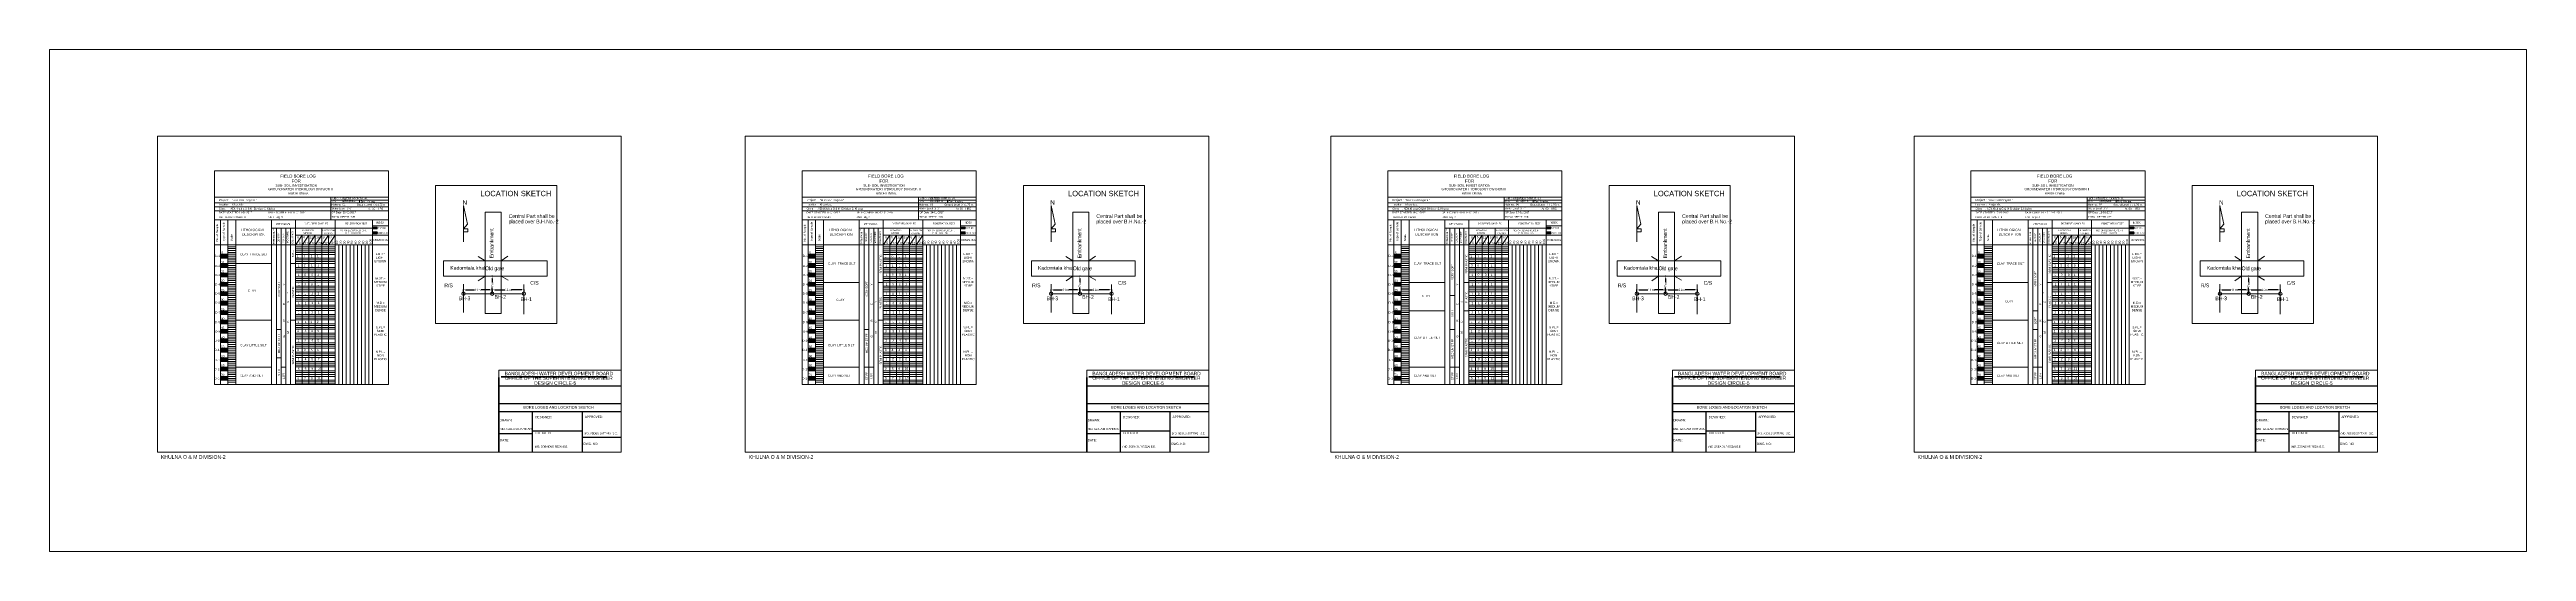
# Model space of a CAD drawing. Header units: feet. Extents: x 10083 to 81994, y 1397 to 4245.
# Drawn here: x 39061 to 41695, y 1397 to 1931 of the extents above; entities that cross this region are included whole.
import ezdxf

# ---------------------------------------------------------------- set-up
doc = ezdxf.new("R2010")
doc.units = ezdxf.units.FT
doc.header["$MEASUREMENT"] = 0
doc.header["$PDMODE"] = 35
doc.layers.get('0').update_dxf_attribs({"linetype": 'CONTINUOUS'})
doc.layers.get('Defpoints').update_dxf_attribs({"linetype": 'CONTINUOUS'})
doc.layers.add('OTHER', color=7, linetype='CONTINUOUS')
doc.layers.add('Text', color=7, linetype='CONTINUOUS')
for name, color, linetype, lineweight in [('Sheet', 250, 'CONTINUOUS', 35), ('VER', 15, 'CONTINUOUS', 13), ('WALL', 250, 'CONTINUOUS', 30)]:
    doc.layers.add(name, color=color, linetype=linetype, lineweight=lineweight)
doc.styles.add('ARIAL', font='arial.ttf')
doc.styles.add('ARIAL NARROW', font='ARIALN.TTF')
doc.styles.get("Standard").update_dxf_attribs({"font": 'arial.ttf'})
doc.styles.add('style1', font='arial.ttf')
doc.dimstyles.new('Architectural', dxfattribs={"dimtxt": 5, "dimasz": 6, "dimexe": 0.25, "dimexo": 0.25, "dimgap": 0.5, "dimtad": 0, "dimdec": 1, "dimzin": 3, "dimdsep": 46, "dimlunit": 3, "dimtxsty": 'Standard', "dimcen": 0.5, "dimclrd": 256, "dimclre": 256, "dimclrt": 242, "dimadec": 0, "dimazin": 0, "dimtfac": 0.5, "dimtdec": 1, "dimtofl": 0, "dimtmove": 0, "dimatfit": 3, "dimfxl": 0.25, "dimtolj": 1, "dimtzin": 0, "dimarcsym": 0})

# ---------------------------------------------------------------- blocks, each defined once
blk = doc.blocks.new('*D67')
at = {"lineweight": -2, "ltscale": 0.5}
for p, q in [((39532, 1690.3), (39531.5, 1690.3)), ((39531.7, 1687.8), (39531.7, 1683.7)), ((39532, 1671.6), (39531.5, 1671.6)), ((39531.7, 1674.1), (39531.7, 1678.2))]:
    blk.add_line(p, q, dxfattribs=at)
at = {"lineweight": 15, "ltscale": 0.5}
for points in [[(39531.3, 1687.8), (39532.1, 1687.8), (39531.7, 1690.3)], [(39531.3, 1674.1), (39532.1, 1674.1), (39531.7, 1671.6)]]:
    blk.add_solid(points, dxfattribs=at)
at = {"layer": 'Defpoints', "color": 0, "lineweight": 15, "ltscale": 0.5}
for p in [(39532.2, 1690.3), (39531.7, 1671.6), (39532.2, 1671.6)]:
    blk.add_point(p, dxfattribs=at)
at = {"color": 242, "lineweight": 15, "ltscale": 0.5, "insert": (39531.7, 1681), "char_height": 2.5, "attachment_point": 5, "rotation": 90}
blk.add_mtext('\\A1;7m', dxfattribs=at)
blk = doc.blocks.new('*D68')
at = {"lineweight": -2, "ltscale": 0.5}
for p, q in [((39531.9, 1674), (39531.9, 1675.9)), ((39534.4, 1675.7), (39545.2, 1675.7)), ((39563.1, 1675.7), (39552.4, 1675.7)), ((39565.6, 1674), (39565.6, 1675.9))]:
    blk.add_line(p, q, dxfattribs=at)
at = {"lineweight": 15, "ltscale": 0.5}
for points in [[(39534.4, 1676.1), (39534.4, 1675.3), (39531.9, 1675.7)], [(39563.1, 1676.1), (39563.1, 1675.3), (39565.6, 1675.7)]]:
    blk.add_solid(points, dxfattribs=at)
at = {"layer": 'Defpoints', "color": 0, "lineweight": 15, "ltscale": 0.5}
for p in [(39531.9, 1673.8), (39565.6, 1675.7), (39565.6, 1673.8)]:
    blk.add_point(p, dxfattribs=at)
at = {"color": 242, "lineweight": 15, "ltscale": 0.5, "insert": (39548.8, 1675.7), "char_height": 2.5, "attachment_point": 5}
blk.add_mtext('\\A1;11m', dxfattribs=at)
blk = doc.blocks.new('*D69')
at = {"lineweight": -2, "ltscale": 0.5}
for p, q in [((39501.2, 1671.9), (39501.2, 1675.9)), ((39503.7, 1675.6), (39512.9, 1675.6)), ((39529.2, 1675.6), (39520.1, 1675.6)), ((39531.7, 1671.9), (39531.7, 1675.9))]:
    blk.add_line(p, q, dxfattribs=at)
at = {"lineweight": 15, "ltscale": 0.5}
for points in [[(39503.7, 1676), (39503.7, 1675.2), (39501.2, 1675.6)], [(39529.2, 1676), (39529.2, 1675.2), (39531.7, 1675.6)]]:
    blk.add_solid(points, dxfattribs=at)
at = {"layer": 'Defpoints', "color": 0, "lineweight": 15, "ltscale": 0.5}
for p in [(39501.2, 1675.6), (39501.2, 1671.6), (39531.7, 1671.6)]:
    blk.add_point(p, dxfattribs=at)
at = {"color": 242, "lineweight": 15, "ltscale": 0.5, "insert": (39516.5, 1675.6), "char_height": 2.5, "attachment_point": 5}
blk.add_mtext('\\A1;11m', dxfattribs=at)
blk = doc.blocks.new('*D73')
at = {"lineweight": -2, "ltscale": 0.5}
for p, q in [((40156.9, 1690.3), (40156.4, 1690.3)), ((40156.6, 1687.8), (40156.6, 1683.7)), ((40156.9, 1671.6), (40156.4, 1671.6)), ((40156.6, 1674.1), (40156.6, 1678.2))]:
    blk.add_line(p, q, dxfattribs=at)
at = {"lineweight": 15, "ltscale": 0.5}
for points in [[(40156.2, 1687.8), (40157, 1687.8), (40156.6, 1690.3)], [(40156.2, 1674.1), (40157, 1674.1), (40156.6, 1671.6)]]:
    blk.add_solid(points, dxfattribs=at)
at = {"layer": 'Defpoints', "color": 0, "lineweight": 15, "ltscale": 0.5}
for p in [(40157.1, 1690.3), (40156.6, 1671.6), (40157.1, 1671.6)]:
    blk.add_point(p, dxfattribs=at)
at = {"color": 242, "lineweight": 15, "ltscale": 0.5, "insert": (40156.6, 1681), "char_height": 2.5, "attachment_point": 5, "rotation": 90}
blk.add_mtext('\\A1;7m', dxfattribs=at)
blk = doc.blocks.new('*D74')
at = {"lineweight": -2, "ltscale": 0.5}
for p, q in [((40156.8, 1674), (40156.8, 1675.9)), ((40159.3, 1675.7), (40170.1, 1675.7)), ((40188, 1675.7), (40177.2, 1675.7)), ((40190.5, 1674), (40190.5, 1675.9))]:
    blk.add_line(p, q, dxfattribs=at)
at = {"lineweight": 15, "ltscale": 0.5}
for points in [[(40159.3, 1676.1), (40159.3, 1675.3), (40156.8, 1675.7)], [(40188, 1676.1), (40188, 1675.3), (40190.5, 1675.7)]]:
    blk.add_solid(points, dxfattribs=at)
at = {"layer": 'Defpoints', "color": 0, "lineweight": 15, "ltscale": 0.5}
for p in [(40156.8, 1673.8), (40190.5, 1675.7), (40190.5, 1673.8)]:
    blk.add_point(p, dxfattribs=at)
at = {"color": 242, "lineweight": 15, "ltscale": 0.5, "insert": (40173.7, 1675.7), "char_height": 2.5, "attachment_point": 5}
blk.add_mtext('\\A1;11m', dxfattribs=at)
blk = doc.blocks.new('*D75')
at = {"lineweight": -2, "ltscale": 0.5}
for p, q in [((40126.1, 1671.9), (40126.1, 1675.9)), ((40128.6, 1675.6), (40137.8, 1675.6)), ((40154.1, 1675.6), (40145, 1675.6)), ((40156.6, 1671.9), (40156.6, 1675.9))]:
    blk.add_line(p, q, dxfattribs=at)
at = {"lineweight": 15, "ltscale": 0.5}
for points in [[(40128.6, 1676), (40128.6, 1675.2), (40126.1, 1675.6)], [(40154.1, 1676), (40154.1, 1675.2), (40156.6, 1675.6)]]:
    blk.add_solid(points, dxfattribs=at)
at = {"layer": 'Defpoints', "color": 0, "lineweight": 15, "ltscale": 0.5}
for p in [(40126.1, 1675.6), (40126.1, 1671.6), (40156.6, 1671.6)]:
    blk.add_point(p, dxfattribs=at)
at = {"color": 242, "lineweight": 15, "ltscale": 0.5, "insert": (40141.4, 1675.6), "char_height": 2.5, "attachment_point": 5}
blk.add_mtext('\\A1;11m', dxfattribs=at)
blk = doc.blocks.new('*D76')
at = {"lineweight": -2, "ltscale": 0.5}
for p, q in [((40779.6, 1690.3), (40779.1, 1690.3)), ((40779.3, 1687.8), (40779.3, 1683.7)), ((40779.6, 1671.6), (40779.1, 1671.6)), ((40779.3, 1674.1), (40779.3, 1678.2))]:
    blk.add_line(p, q, dxfattribs=at)
at = {"lineweight": 15, "ltscale": 0.5}
for points in [[(40778.9, 1687.8), (40779.8, 1687.8), (40779.3, 1690.3)], [(40778.9, 1674.1), (40779.8, 1674.1), (40779.3, 1671.6)]]:
    blk.add_solid(points, dxfattribs=at)
at = {"layer": 'Defpoints', "color": 0, "lineweight": 15, "ltscale": 0.5}
for p in [(40779.9, 1690.3), (40779.3, 1671.6), (40779.9, 1671.6)]:
    blk.add_point(p, dxfattribs=at)
at = {"color": 242, "lineweight": 15, "ltscale": 0.5, "insert": (40779.3, 1681), "char_height": 2.5, "attachment_point": 5, "rotation": 90}
blk.add_mtext('\\A1;7m', dxfattribs=at)
blk = doc.blocks.new('*D77')
at = {"lineweight": -2, "ltscale": 0.5}
for p, q in [((40779.6, 1674), (40779.6, 1675.9)), ((40782.1, 1675.7), (40792.8, 1675.7)), ((40810.7, 1675.7), (40800, 1675.7)), ((40813.2, 1674), (40813.2, 1675.9))]:
    blk.add_line(p, q, dxfattribs=at)
at = {"lineweight": 15, "ltscale": 0.5}
for points in [[(40782.1, 1676.1), (40782.1, 1675.3), (40779.6, 1675.7)], [(40810.7, 1676.1), (40810.7, 1675.3), (40813.2, 1675.7)]]:
    blk.add_solid(points, dxfattribs=at)
at = {"layer": 'Defpoints', "color": 0, "lineweight": 15, "ltscale": 0.5}
for p in [(40779.6, 1673.8), (40813.2, 1675.7), (40813.2, 1673.8)]:
    blk.add_point(p, dxfattribs=at)
at = {"color": 242, "lineweight": 15, "ltscale": 0.5, "insert": (40796.4, 1675.7), "char_height": 2.5, "attachment_point": 5}
blk.add_mtext('\\A1;11m', dxfattribs=at)
blk = doc.blocks.new('*D78')
at = {"lineweight": -2, "ltscale": 0.5}
for p, q in [((40748.8, 1671.9), (40748.8, 1675.9)), ((40751.3, 1675.6), (40760.5, 1675.6)), ((40776.9, 1675.6), (40767.7, 1675.6)), ((40779.4, 1671.9), (40779.4, 1675.9))]:
    blk.add_line(p, q, dxfattribs=at)
at = {"lineweight": 15, "ltscale": 0.5}
for points in [[(40751.3, 1676), (40751.3, 1675.2), (40748.8, 1675.6)], [(40776.9, 1676), (40776.9, 1675.2), (40779.4, 1675.6)]]:
    blk.add_solid(points, dxfattribs=at)
at = {"layer": 'Defpoints', "color": 0, "lineweight": 15, "ltscale": 0.5}
for p in [(40748.8, 1675.6), (40748.8, 1671.6), (40779.4, 1671.6)]:
    blk.add_point(p, dxfattribs=at)
at = {"color": 242, "lineweight": 15, "ltscale": 0.5, "insert": (40764.1, 1675.6), "char_height": 2.5, "attachment_point": 5}
blk.add_mtext('\\A1;11m', dxfattribs=at)
blk = doc.blocks.new('*D79')
at = {"lineweight": -2, "ltscale": 0.5}
for p, q in [((41399.6, 1690.3), (41399.1, 1690.3)), ((41399.3, 1687.8), (41399.3, 1683.7)), ((41399.6, 1671.6), (41399.1, 1671.6)), ((41399.3, 1674.1), (41399.3, 1678.2))]:
    blk.add_line(p, q, dxfattribs=at)
at = {"lineweight": 15, "ltscale": 0.5}
for points in [[(41398.9, 1687.8), (41399.7, 1687.8), (41399.3, 1690.3)], [(41398.9, 1674.1), (41399.7, 1674.1), (41399.3, 1671.6)]]:
    blk.add_solid(points, dxfattribs=at)
at = {"layer": 'Defpoints', "color": 0, "lineweight": 15, "ltscale": 0.5}
for p in [(41399.8, 1690.3), (41399.3, 1671.6), (41399.8, 1671.6)]:
    blk.add_point(p, dxfattribs=at)
at = {"color": 242, "lineweight": 15, "ltscale": 0.5, "insert": (41399.3, 1681), "char_height": 2.5, "attachment_point": 5, "rotation": 90}
blk.add_mtext('\\A1;7m', dxfattribs=at)
blk = doc.blocks.new('*D80')
at = {"lineweight": -2, "ltscale": 0.5}
for p, q in [((41399.6, 1674), (41399.6, 1675.9)), ((41402.1, 1675.7), (41412.8, 1675.7)), ((41430.7, 1675.7), (41420, 1675.7)), ((41433.2, 1674), (41433.2, 1675.9))]:
    blk.add_line(p, q, dxfattribs=at)
at = {"lineweight": 15, "ltscale": 0.5}
for points in [[(41402.1, 1676.1), (41402.1, 1675.3), (41399.6, 1675.7)], [(41430.7, 1676.1), (41430.7, 1675.3), (41433.2, 1675.7)]]:
    blk.add_solid(points, dxfattribs=at)
at = {"layer": 'Defpoints', "color": 0, "lineweight": 15, "ltscale": 0.5}
for p in [(41399.6, 1673.8), (41433.2, 1675.7), (41433.2, 1673.8)]:
    blk.add_point(p, dxfattribs=at)
at = {"color": 242, "lineweight": 15, "ltscale": 0.5, "insert": (41416.4, 1675.7), "char_height": 2.5, "attachment_point": 5}
blk.add_mtext('\\A1;11m', dxfattribs=at)
blk = doc.blocks.new('*D81')
at = {"lineweight": -2, "ltscale": 0.5}
for p, q in [((41368.8, 1671.9), (41368.8, 1675.9)), ((41371.3, 1675.6), (41380.5, 1675.6)), ((41396.8, 1675.6), (41387.7, 1675.6)), ((41399.3, 1671.9), (41399.3, 1675.9))]:
    blk.add_line(p, q, dxfattribs=at)
at = {"lineweight": 15, "ltscale": 0.5}
for points in [[(41371.3, 1676), (41371.3, 1675.2), (41368.8, 1675.6)], [(41396.8, 1676), (41396.8, 1675.2), (41399.3, 1675.6)]]:
    blk.add_solid(points, dxfattribs=at)
at = {"layer": 'Defpoints', "color": 0, "lineweight": 15, "ltscale": 0.5}
for p in [(41368.8, 1675.6), (41368.8, 1671.6), (41399.3, 1671.6)]:
    blk.add_point(p, dxfattribs=at)
at = {"color": 242, "lineweight": 15, "ltscale": 0.5, "insert": (41384.1, 1675.6), "char_height": 2.5, "attachment_point": 5}
blk.add_mtext('\\A1;11m', dxfattribs=at)

msp = doc.modelspace()

# ---------------------------------------------------------------- linework, layer by layer
at = {"color": 1, "lineweight": 15, "ltscale": 0.5}
for p, q in [((39471.6, 1786.82), (39600.51, 1786.82)), ((39471.6, 1786.82), (39471.6, 1639.87)), ((39600.51, 1786.82), (39600.51, 1639.87)), ((40096.5, 1786.82), (40225.41, 1786.82)), ((40096.5, 1786.82), (40096.5, 1639.87)), ((40225.41, 1786.82), (40225.41, 1639.87)), ((40719.22, 1786.82), (40848.14, 1786.82)), ((40719.22, 1786.82), (40719.22, 1639.87)), ((40848.14, 1786.82), (40848.14, 1639.87)), ((41339.21, 1786.82), (41468.12, 1786.82)), ((41339.21, 1786.82), (41339.21, 1639.87)), ((41468.12, 1786.82), (41468.12, 1639.87)), ((39524.14, 1650.54), (39524.14, 1758.17)), ((39524.14, 1758.17), (39541.32, 1758.17)), ((39541.32, 1758.17), (39541.32, 1650.54)), ((40149.04, 1650.54), (40149.04, 1758.17)), ((40149.04, 1758.17), (40166.22, 1758.17)), ((40166.22, 1758.17), (40166.22, 1650.54)), ((40771.76, 1650.54), (40771.76, 1758.17)), ((40771.76, 1758.17), (40788.95, 1758.17)), ((40788.95, 1758.17), (40788.95, 1650.54)), ((41391.75, 1650.54), (41391.75, 1758.17)), ((41391.75, 1758.17), (41408.93, 1758.17)), ((41408.93, 1758.17), (41408.93, 1650.54)), ((39317.33, 1703.55), (39322.62, 1703.55)), ((39480.12, 1706.66), (39590.37, 1706.66)), ((39480.12, 1690.33), (39480.12, 1706.66)), ((39590.37, 1690.33), (39480.12, 1690.33)), ((39524.14, 1706.66), (39516.83, 1711.11)), ((39516.98, 1685.34), (39524.14, 1690.33)), ((39541.32, 1706.66), (39548.48, 1711.65)), ((39548.63, 1685.87), (39541.32, 1690.33)), ((39590.37, 1706.66), (39590.37, 1690.33)), ((40105.02, 1706.66), (40215.26, 1706.66)), ((40105.02, 1690.33), (40105.02, 1706.66)), ((40215.26, 1690.33), (40105.02, 1690.33)), ((40149.04, 1706.66), (40141.73, 1711.11)), ((40141.88, 1685.34), (40149.04, 1690.33)), ((40166.22, 1706.66), (40173.37, 1711.65)), ((40173.53, 1685.87), (40166.22, 1690.33)), ((40215.26, 1706.66), (40215.26, 1690.33)), ((40727.75, 1706.66), (40837.99, 1706.66)), ((40727.75, 1690.33), (40727.75, 1706.66)), ((40837.99, 1690.33), (40727.75, 1690.33)), ((40771.76, 1706.66), (40764.46, 1711.11)), ((40764.61, 1685.34), (40771.76, 1690.33)), ((40788.95, 1706.66), (40796.1, 1711.65)), ((40796.25, 1685.87), (40788.95, 1690.33)), ((40837.99, 1706.66), (40837.99, 1690.33)), ((41347.73, 1706.66), (41457.98, 1706.66)), ((41347.73, 1690.33), (41347.73, 1706.66)), ((41457.98, 1690.33), (41347.73, 1690.33)), ((41391.75, 1706.66), (41384.44, 1711.11)), ((41384.59, 1685.34), (41391.75, 1690.33)), ((41408.93, 1706.66), (41416.09, 1711.65)), ((41416.24, 1685.87), (41408.93, 1690.33)), ((41457.98, 1706.66), (41457.98, 1690.33)), ((39501.2, 1681.71), (39501.2, 1651.75)), ((39565.36, 1671.61), (39501.2, 1671.61)), ((39565.36, 1681.36), (39565.36, 1649.66)), ((39942.23, 1683.55), (39947.52, 1683.55)), ((40126.1, 1681.71), (40126.1, 1651.75)), ((40190.26, 1671.61), (40126.1, 1671.61)), ((40190.26, 1681.36), (40190.26, 1649.66)), ((40549.97, 1669.55), (40555.11, 1669.55)), ((40564.96, 1683.55), (40570.24, 1683.55)), ((40748.83, 1681.71), (40748.83, 1651.75)), ((40812.98, 1671.61), (40748.83, 1671.61)), ((40812.98, 1681.36), (40812.98, 1649.66)), ((41184.94, 1683.55), (41190.23, 1683.55)), ((41368.81, 1681.71), (41368.81, 1651.75)), ((41432.97, 1671.61), (41368.81, 1671.61)), ((41432.97, 1681.36), (41432.97, 1649.66)), ((39302.35, 1633.55), (39307.48, 1633.55)), ((39317.33, 1643.55), (39322.62, 1643.55)), ((39600.51, 1639.87), (39471.6, 1639.87)), ((39524.14, 1650.54), (39541.32, 1650.54)), ((39927.24, 1633.55), (39932.38, 1633.55)), ((39942.23, 1643.55), (39947.52, 1643.55)), ((40225.41, 1639.87), (40096.5, 1639.87)), ((40149.04, 1650.54), (40166.22, 1650.54)), ((40549.97, 1633.55), (40555.11, 1633.55)), ((40564.96, 1653.55), (40570.24, 1653.55)), ((40848.14, 1639.87), (40719.22, 1639.87)), ((40771.76, 1650.54), (40788.95, 1650.54)), ((41169.96, 1653.55), (41175.09, 1653.55)), ((41169.96, 1633.55), (41175.09, 1633.55)), ((41184.94, 1643.55), (41190.23, 1643.55)), ((41468.12, 1639.87), (41339.21, 1639.87)), ((41391.75, 1650.54), (41408.93, 1650.54)), ((39302.35, 1603.55), (39307.48, 1603.55)), ((39307.48, 1593.55), (39312.48, 1593.55)), ((39538.97, 1590.26), (39538.97, 1503.21)), ((39668.53, 1590.26), (39538.97, 1590.26)), ((39927.24, 1593.55), (39932.38, 1593.55)), ((39932.38, 1593.55), (39937.38, 1593.55)), ((40163.87, 1590.26), (40163.87, 1503.21)), ((40293.43, 1590.26), (40163.87, 1590.26)), ((40555.11, 1593.55), (40549.97, 1593.55)), ((40555.11, 1593.55), (40560.11, 1593.55)), ((40786.6, 1590.26), (40786.6, 1503.21)), ((40916.16, 1590.26), (40786.6, 1590.26)), ((41175.09, 1593.55), (41169.96, 1593.55)), ((41175.09, 1593.55), (41180.09, 1593.55)), ((41406.58, 1590.26), (41406.58, 1503.21)), ((41536.14, 1590.26), (41406.58, 1590.26))]:
    msp.add_line(p, q, dxfattribs=at)
at = {"color": 82, "lineweight": 15, "ltscale": 0.5}
msp.add_lwpolyline([(39061.09, 1931.29), (41694.67, 1931.29), (41694.67, 1397.45), (39061.09, 1397.45)], close=True, dxfattribs=at)
at = {"color": 1, "lineweight": 15, "ltscale": 0.5}
for points in [[(39175.94, 1839.08), (39668.7, 1839.08), (39668.7, 1503.21), (39175.94, 1503.21)], [(39800.84, 1839.08), (40293.6, 1839.08), (40293.6, 1503.21), (39800.84, 1503.21)], [(40423.57, 1839.08), (40916.33, 1839.08), (40916.33, 1503.21), (40423.57, 1503.21)], [(41043.55, 1839.08), (41536.31, 1839.08), (41536.31, 1503.21), (41043.55, 1503.21)]]:
    msp.add_lwpolyline(points, close=True, dxfattribs=at)
for centre in [(39501.2, 1671.61), (39531.71, 1671.61), (39565.36, 1671.61), (40126.1, 1671.61), (40156.61, 1671.61), (40190.26, 1671.61), (40748.83, 1671.61), (40779.34, 1671.61), (40812.98, 1671.61), (41368.81, 1671.61), (41399.32, 1671.61), (41432.97, 1671.61)]:
    msp.add_circle(centre, 1.9, dxfattribs=at)
at = {"layer": 'OTHER', "lineweight": 15}
for p, q in [((39421.48, 1802.21), (39400.79, 1802.21)), ((40046.38, 1802.21), (40025.68, 1802.21)), ((40669.1, 1802.21), (40648.41, 1802.21)), ((41289.09, 1802.21), (41268.4, 1802.21)), ((39360.07, 1774.35), (39360.07, 1750.09)), ((39390.81, 1771.81), (39390.81, 1771.81)), ((39390.81, 1771.11), (39390.81, 1768.11)), ((39501.18, 1765.37), (39501.18, 1726.83)), ((39501.18, 1765.37), (39505.44, 1745.47)), ((39984.97, 1774.35), (39984.97, 1750.09)), ((40015.71, 1771.81), (40015.71, 1771.81)), ((40015.71, 1771.11), (40015.71, 1768.11)), ((40126.08, 1765.37), (40126.08, 1726.83)), ((40126.08, 1765.37), (40130.34, 1745.47)), ((40607.7, 1774.35), (40607.7, 1750.09)), ((40638.44, 1771.81), (40638.44, 1771.81)), ((40638.44, 1771.11), (40638.44, 1768.11)), ((40748.81, 1765.37), (40748.81, 1726.83)), ((40748.81, 1765.37), (40753.07, 1745.47)), ((41227.68, 1774.35), (41227.68, 1750.09)), ((41258.42, 1771.81), (41258.42, 1771.81)), ((41258.42, 1771.11), (41258.42, 1768.11)), ((41368.79, 1765.37), (41368.79, 1726.83)), ((41368.79, 1765.37), (41373.05, 1745.47)), ((39353.07, 1741.59), (39353.07, 1741.59)), ((39404.62, 1743.78), (39421.48, 1743.78)), ((39505.44, 1745.47), (39501.18, 1740.51)), ((39977.97, 1741.59), (39977.97, 1741.59)), ((40029.52, 1743.78), (40046.38, 1743.78)), ((40130.34, 1745.47), (40126.08, 1740.51)), ((40600.7, 1741.59), (40600.7, 1741.59)), ((40652.24, 1743.78), (40669.1, 1743.78)), ((40753.07, 1745.47), (40748.81, 1740.51)), ((41220.68, 1741.59), (41220.68, 1741.59)), ((41272.23, 1743.78), (41289.09, 1743.78)), ((41373.05, 1745.47), (41368.79, 1740.51)), ((39259.18, 1723.64), (39256.17, 1723.64)), ((39322.62, 1723.35), (39329.62, 1733.68)), ((39884.08, 1723.64), (39881.07, 1723.64)), ((39947.52, 1723.35), (39954.52, 1733.68)), ((40506.8, 1723.64), (40503.8, 1723.64)), ((40570.24, 1723.35), (40577.24, 1733.68)), ((41126.79, 1723.64), (41123.78, 1723.64)), ((41190.23, 1723.35), (41197.23, 1733.68))]:
    msp.add_line(p, q, dxfattribs=at)
at = {"layer": 'OTHER'}
for p, q in [((39538.97, 1573.49), (39668.53, 1573.49)), ((39538.97, 1554.67), (39668.53, 1554.67)), ((40163.87, 1573.49), (40293.43, 1573.49)), ((40163.87, 1554.67), (40293.43, 1554.67)), ((40786.6, 1573.49), (40916.16, 1573.49)), ((40786.6, 1554.67), (40916.16, 1554.67)), ((41406.58, 1573.49), (41536.14, 1573.49)), ((41406.58, 1554.67), (41536.14, 1554.67)), ((39538.97, 1546.16), (39668.53, 1546.16)), ((39574.38, 1546.16), (39574.38, 1510.29)), ((39574.38, 1542.03), (39574.38, 1503.21)), ((39627.48, 1546.16), (39627.48, 1511.66)), ((39627.48, 1543.4), (39627.48, 1503.21)), ((40163.87, 1546.16), (40293.43, 1546.16)), ((40199.28, 1546.16), (40199.28, 1510.29)), ((40199.28, 1542.03), (40199.28, 1503.21)), ((40252.38, 1546.16), (40252.38, 1511.66)), ((40252.38, 1543.4), (40252.38, 1503.21)), ((40786.6, 1546.16), (40916.16, 1546.16)), ((40822.01, 1546.16), (40822.01, 1510.29)), ((40822.01, 1542.03), (40822.01, 1503.21)), ((40875.11, 1546.16), (40875.11, 1511.66)), ((40875.11, 1543.4), (40875.11, 1503.21)), ((41406.58, 1546.16), (41536.14, 1546.16)), ((41441.99, 1546.16), (41441.99, 1510.29)), ((41441.99, 1542.03), (41441.99, 1503.21)), ((41495.09, 1546.16), (41495.09, 1511.66)), ((41495.09, 1543.4), (41495.09, 1503.21)), ((39538.94, 1522.96), (39574.38, 1522.96)), ((39574.38, 1525.7), (39627.48, 1525.7)), ((39627.48, 1518.96), (39668.53, 1518.96)), ((40163.83, 1522.96), (40199.28, 1522.96)), ((40199.28, 1525.7), (40252.38, 1525.7)), ((40252.38, 1518.96), (40293.43, 1518.96)), ((40786.56, 1522.96), (40822.01, 1522.96)), ((40822.01, 1525.7), (40875.11, 1525.7)), ((40875.11, 1518.96), (40916.16, 1518.96)), ((41406.55, 1522.96), (41441.99, 1522.96)), ((41441.99, 1525.7), (41495.09, 1525.7)), ((41495.09, 1518.96), (41536.14, 1518.96))]:
    msp.add_line(p, q, dxfattribs=at)
at = {"layer": 'OTHER', "lineweight": 15}
for points in [[(39501.18, 1740.51), (39505.79, 1740.51), (39505.79, 1737.47), (39501.18, 1737.47)], [(40126.08, 1740.51), (40130.69, 1740.51), (40130.69, 1737.47), (40126.08, 1737.47)], [(40748.81, 1740.51), (40753.42, 1740.51), (40753.42, 1737.47), (40748.81, 1737.47)], [(41368.79, 1740.51), (41373.4, 1740.51), (41373.4, 1737.47), (41368.79, 1737.47)]]:
    msp.add_lwpolyline(points, close=True, dxfattribs=at)
at = {"layer": 'Sheet'}
for p, q in [((39538.97, 1503.21), (39538.97, 1582.42)), ((39541.35, 1583.18), (39653.43, 1583.18)), ((40163.87, 1503.21), (40163.87, 1582.42)), ((40166.25, 1583.18), (40278.33, 1583.18)), ((40786.6, 1503.21), (40786.6, 1582.42)), ((40788.98, 1583.18), (40901.06, 1583.18)), ((41406.58, 1503.21), (41406.58, 1582.42)), ((41408.96, 1583.18), (41521.04, 1583.18))]:
    msp.add_line(p, q, dxfattribs=at)
at = {"layer": 'VER', "color": 4, "lineweight": 15}
for p, q in [((39400.79, 1802.21), (39236.37, 1802.21)), ((40025.68, 1802.21), (39861.27, 1802.21)), ((40648.41, 1802.21), (40484, 1802.21)), ((41268.4, 1802.21), (41103.98, 1802.21)), ((39236.37, 1774.35), (39421.48, 1774.35)), ((39236.37, 1768.11), (39421.48, 1768.11)), ((39360.07, 1774.35), (39349.24, 1774.35)), ((39360.07, 1771.11), (39421.48, 1771.11)), ((39861.27, 1774.35), (40046.38, 1774.35)), ((39861.27, 1768.11), (40046.38, 1768.11)), ((39984.97, 1774.35), (39974.14, 1774.35)), ((39984.97, 1771.11), (40046.38, 1771.11)), ((40484, 1774.35), (40669.1, 1774.35)), ((40484, 1768.11), (40669.1, 1768.11)), ((40607.7, 1774.35), (40596.87, 1774.35)), ((40607.7, 1771.11), (40669.1, 1771.11)), ((41103.98, 1774.35), (41289.09, 1774.35)), ((41103.98, 1768.11), (41289.09, 1768.11)), ((41227.68, 1774.35), (41216.85, 1774.35)), ((41227.68, 1771.11), (41289.09, 1771.11)), ((39236.37, 1764.1), (39421.48, 1764.1)), ((39236.37, 1759.69), (39421.48, 1759.69)), ((39236.37, 1750.09), (39421.48, 1750.09)), ((39242.92, 1750.09), (39242.92, 1574.99)), ((39250.64, 1750.09), (39250.64, 1574.99)), ((39259.18, 1750.09), (39259.18, 1574.99)), ((39259.18, 1750.09), (39259.18, 1574.99)), ((39297.12, 1750.09), (39297.12, 1575.27)), ((39297.12, 1741.31), (39404.62, 1741.31)), ((39302.35, 1741.31), (39302.35, 1574.99)), ((39307.48, 1741.31), (39307.48, 1629.42)), ((39312.48, 1741.31), (39312.48, 1574.99)), ((39317.33, 1741.36), (39317.33, 1575.04)), ((39322.62, 1574.99), (39322.62, 1749.81)), ((39350.62, 1741.31), (39350.62, 1574.99)), ((39364.62, 1749.81), (39364.62, 1574.99)), ((39404.62, 1749.81), (39404.62, 1574.99)), ((39405.32, 1742.42), (39407.05, 1740.42)), ((39405.32, 1741.83), (39406.54, 1740.42)), ((39405.32, 1741.2), (39406, 1740.42)), ((39405.85, 1742.43), (39407.59, 1740.42)), ((39406.38, 1742.43), (39408.12, 1740.42)), ((39406.91, 1742.43), (39408.64, 1740.42)), ((39407.44, 1742.43), (39409.17, 1740.42)), ((39407.96, 1742.43), (39409.6, 1740.53)), ((39408.49, 1742.43), (39409.6, 1741.14)), ((39409.02, 1742.43), (39409.6, 1741.76)), ((39861.27, 1764.1), (40046.38, 1764.1)), ((39861.27, 1759.69), (40046.38, 1759.69)), ((39861.27, 1750.09), (40046.38, 1750.09)), ((39867.82, 1750.09), (39867.82, 1574.99)), ((39875.54, 1750.09), (39875.54, 1574.99)), ((39884.08, 1750.09), (39884.08, 1574.99)), ((39884.08, 1750.09), (39884.08, 1574.99)), ((39922.02, 1750.09), (39922.02, 1575.27)), ((39922.02, 1741.31), (40029.52, 1741.31)), ((39927.24, 1741.31), (39927.24, 1574.99)), ((39932.38, 1741.31), (39932.38, 1629.42)), ((39937.38, 1741.31), (39937.38, 1574.99)), ((39942.23, 1741.36), (39942.23, 1575.04)), ((39947.52, 1574.99), (39947.52, 1749.81)), ((39975.52, 1741.31), (39975.52, 1574.99)), ((39989.52, 1749.81), (39989.52, 1574.99)), ((40029.52, 1749.81), (40029.52, 1574.99)), ((40030.22, 1742.42), (40031.94, 1740.42)), ((40030.22, 1741.83), (40031.44, 1740.42)), ((40030.22, 1741.2), (40030.89, 1740.42)), ((40030.75, 1742.43), (40032.49, 1740.42)), ((40031.28, 1742.43), (40033.01, 1740.42)), ((40031.81, 1742.43), (40033.54, 1740.42)), ((40032.33, 1742.43), (40034.07, 1740.42)), ((40032.86, 1742.43), (40034.5, 1740.53)), ((40033.39, 1742.43), (40034.5, 1741.14)), ((40033.92, 1742.43), (40034.5, 1741.76)), ((40484, 1764.1), (40669.1, 1764.1)), ((40484, 1759.69), (40669.1, 1759.69)), ((40484, 1750.09), (40669.1, 1750.09)), ((40490.55, 1750.09), (40490.55, 1574.99)), ((40498.27, 1750.09), (40498.27, 1574.99)), ((40506.8, 1750.09), (40506.8, 1574.99)), ((40506.8, 1750.09), (40506.8, 1574.99)), ((40544.75, 1750.09), (40544.75, 1575.27)), ((40544.75, 1741.31), (40652.24, 1741.31)), ((40549.97, 1741.31), (40549.97, 1574.99)), ((40555.11, 1741.31), (40555.11, 1629.42)), ((40560.11, 1741.31), (40560.11, 1574.99)), ((40564.96, 1741.36), (40564.96, 1575.04)), ((40570.24, 1574.99), (40570.24, 1749.81)), ((40598.24, 1741.31), (40598.24, 1574.99)), ((40612.24, 1749.81), (40612.24, 1574.99)), ((40652.24, 1749.81), (40652.24, 1574.99)), ((40652.95, 1742.42), (40654.67, 1740.42)), ((40652.95, 1741.83), (40654.16, 1740.42)), ((40652.95, 1741.2), (40653.62, 1740.42)), ((40653.48, 1742.43), (40655.21, 1740.42)), ((40654, 1742.43), (40655.74, 1740.42)), ((40654.53, 1742.43), (40656.27, 1740.42)), ((40655.06, 1742.43), (40656.8, 1740.42)), ((40655.59, 1742.43), (40657.23, 1740.53)), ((40656.12, 1742.43), (40657.23, 1741.14)), ((40656.65, 1742.43), (40657.23, 1741.76)), ((41103.98, 1764.1), (41289.09, 1764.1)), ((41103.98, 1759.69), (41289.09, 1759.69)), ((41103.98, 1750.09), (41289.09, 1750.09)), ((41110.53, 1750.09), (41110.53, 1574.99)), ((41118.25, 1750.09), (41118.25, 1574.99)), ((41126.79, 1750.09), (41126.79, 1574.99)), ((41126.79, 1750.09), (41126.79, 1574.99)), ((41164.73, 1750.09), (41164.73, 1575.27)), ((41164.73, 1741.31), (41272.23, 1741.31)), ((41169.96, 1741.31), (41169.96, 1574.99)), ((41175.09, 1741.31), (41175.09, 1629.42)), ((41180.09, 1741.31), (41180.09, 1574.99)), ((41184.94, 1741.36), (41184.94, 1575.04)), ((41190.23, 1574.99), (41190.23, 1749.81)), ((41218.23, 1741.31), (41218.23, 1574.99)), ((41232.23, 1749.81), (41232.23, 1574.99)), ((41272.23, 1749.81), (41272.23, 1574.99)), ((41272.93, 1742.42), (41274.66, 1740.42)), ((41272.93, 1741.83), (41274.15, 1740.42)), ((41272.93, 1741.2), (41273.61, 1740.42)), ((41273.46, 1742.43), (41275.2, 1740.42)), ((41273.99, 1742.43), (41275.73, 1740.42)), ((41274.52, 1742.43), (41276.25, 1740.42)), ((41275.05, 1742.43), (41276.78, 1740.42)), ((41275.57, 1742.43), (41277.21, 1740.53)), ((41276.1, 1742.43), (41277.21, 1741.14)), ((41276.63, 1742.43), (41277.21, 1741.76)), ((39236.37, 1723.64), (39421.48, 1723.64)), ((39242.92, 1713.55), (39259.18, 1713.55)), ((39245.47, 1713.55), (39242.92, 1711)), ((39244.05, 1713.55), (39242.92, 1712.42)), ((39246.88, 1713.55), (39242.92, 1709.59)), ((39248.3, 1713.55), (39244.29, 1709.55)), ((39249.71, 1713.55), (39245.71, 1709.55)), ((39250.64, 1713.06), (39247.12, 1709.55)), ((39250.64, 1721.55), (39259.18, 1721.55)), ((39250.64, 1719.55), (39259.18, 1719.55)), ((39250.64, 1717.55), (39259.18, 1717.55)), ((39250.64, 1715.55), (39259.18, 1715.55)), ((39250.64, 1713.55), (39259.18, 1713.55)), ((39297.12, 1723.64), (39297.12, 1575.27)), ((39302.35, 1723.35), (39302.35, 1574.99)), ((39312.48, 1723.35), (39312.48, 1574.99)), ((39421.48, 1733.68), (39322.62, 1733.68)), ((39322.62, 1723.35), (39322.62, 1574.99)), ((39322.62, 1721.35), (39364.62, 1721.35)), ((39322.62, 1719.35), (39364.62, 1719.35)), ((39322.62, 1717.35), (39364.62, 1717.35)), ((39322.62, 1715.35), (39364.62, 1715.35)), ((39322.62, 1715.35), (39364.62, 1715.35)), ((39322.62, 1713.35), (39364.62, 1713.35)), ((39329.62, 1733.68), (39329.62, 1574.99)), ((39329.62, 1723.35), (39336.62, 1733.68)), ((39332.07, 1723.64), (39335.01, 1723.64)), ((39332.07, 1723.64), (39333.26, 1723.64)), ((39336.62, 1733.68), (39336.62, 1574.99)), ((39336.62, 1723.35), (39343.62, 1733.68)), ((39343.62, 1733.68), (39343.62, 1574.99)), ((39343.62, 1723.35), (39350.62, 1733.68)), ((39346.07, 1723.64), (39346.07, 1723.64)), ((39350.62, 1723.35), (39357.62, 1733.68)), ((39357.62, 1733.68), (39357.62, 1574.99)), ((39357.62, 1723.35), (39364.62, 1733.68)), ((39360.07, 1723.64), (39360.07, 1723.64)), ((39368.62, 1723.64), (39368.62, 1574.99)), ((39372.62, 1723.64), (39372.62, 1574.99)), ((39376.62, 1723.64), (39376.62, 1574.99)), ((39376.62, 1723.64), (39376.62, 1574.99)), ((39380.62, 1723.64), (39380.62, 1574.99)), ((39384.62, 1723.64), (39384.62, 1574.99)), ((39384.62, 1723.64), (39384.62, 1574.99)), ((39388.62, 1723.64), (39388.62, 1574.99)), ((39392.62, 1723.64), (39392.62, 1574.99)), ((39396.62, 1723.64), (39396.62, 1574.99)), ((39400.62, 1723.64), (39400.62, 1574.99)), ((39409.59, 1737.17), (39405.3, 1737.17)), ((39409.59, 1736.77), (39405.3, 1736.77)), ((39409.59, 1736.37), (39405.3, 1736.37)), ((39409.59, 1735.97), (39405.3, 1735.97)), ((39409.59, 1735.57), (39405.3, 1735.57)), ((39861.27, 1723.64), (40046.38, 1723.64)), ((39867.82, 1713.55), (39884.08, 1713.55)), ((39870.37, 1713.55), (39867.82, 1711)), ((39868.95, 1713.55), (39867.82, 1712.42)), ((39871.78, 1713.55), (39867.82, 1709.59)), ((39873.2, 1713.55), (39869.19, 1709.55)), ((39874.61, 1713.55), (39870.61, 1709.55)), ((39875.54, 1713.06), (39872.02, 1709.55)), ((39875.54, 1721.55), (39884.08, 1721.55)), ((39875.54, 1719.55), (39884.08, 1719.55)), ((39875.54, 1717.55), (39884.08, 1717.55)), ((39875.54, 1715.55), (39884.08, 1715.55)), ((39875.54, 1713.55), (39884.08, 1713.55)), ((39922.02, 1723.64), (39922.02, 1575.27)), ((39927.24, 1723.35), (39927.24, 1574.99)), ((39937.38, 1723.35), (39937.38, 1574.99)), ((40046.38, 1733.68), (39947.52, 1733.68)), ((39947.52, 1723.35), (39947.52, 1574.99)), ((39947.52, 1721.35), (39989.52, 1721.35)), ((39947.52, 1719.35), (39989.52, 1719.35)), ((39947.52, 1717.35), (39989.52, 1717.35)), ((39947.52, 1715.35), (39989.52, 1715.35)), ((39947.52, 1715.35), (39989.52, 1715.35)), ((39947.52, 1713.35), (39989.52, 1713.35)), ((39954.52, 1723.35), (39961.52, 1733.68)), ((39954.52, 1733.68), (39954.52, 1574.99)), ((39956.97, 1723.64), (39959.91, 1723.64)), ((39956.97, 1723.64), (39958.16, 1723.64)), ((39961.52, 1723.35), (39968.52, 1733.68)), ((39961.52, 1733.68), (39961.52, 1574.99)), ((39968.52, 1723.35), (39975.52, 1733.68)), ((39968.52, 1733.68), (39968.52, 1574.99)), ((39970.97, 1723.64), (39970.97, 1723.64)), ((39975.52, 1723.35), (39982.52, 1733.68)), ((39982.52, 1723.35), (39989.52, 1733.68)), ((39982.52, 1733.68), (39982.52, 1574.99)), ((39984.97, 1723.64), (39984.97, 1723.64)), ((39993.52, 1723.64), (39993.52, 1574.99)), ((39997.52, 1723.64), (39997.52, 1574.99)), ((40001.52, 1723.64), (40001.52, 1574.99)), ((40001.52, 1723.64), (40001.52, 1574.99)), ((40005.52, 1723.64), (40005.52, 1574.99)), ((40009.52, 1723.64), (40009.52, 1574.99)), ((40009.52, 1723.64), (40009.52, 1574.99)), ((40013.52, 1723.64), (40013.52, 1574.99)), ((40017.52, 1723.64), (40017.52, 1574.99)), ((40021.52, 1723.64), (40021.52, 1574.99)), ((40025.52, 1723.64), (40025.52, 1574.99)), ((40034.48, 1737.17), (40030.2, 1737.17)), ((40034.48, 1736.77), (40030.2, 1736.77)), ((40034.48, 1736.37), (40030.2, 1736.37)), ((40034.48, 1735.97), (40030.2, 1735.97)), ((40034.48, 1735.57), (40030.2, 1735.57)), ((40484, 1723.64), (40669.1, 1723.64)), ((40490.55, 1713.55), (40506.8, 1713.55)), ((40493.09, 1713.55), (40490.55, 1711)), ((40491.68, 1713.55), (40490.55, 1712.42)), ((40494.51, 1713.55), (40490.55, 1709.59)), ((40495.92, 1713.55), (40491.92, 1709.55)), ((40497.34, 1713.55), (40493.33, 1709.55)), ((40498.27, 1713.06), (40494.75, 1709.55)), ((40498.27, 1721.55), (40506.8, 1721.55)), ((40498.27, 1719.55), (40506.8, 1719.55)), ((40498.27, 1717.55), (40506.8, 1717.55)), ((40498.27, 1715.55), (40506.8, 1715.55)), ((40498.27, 1713.55), (40506.8, 1713.55)), ((40544.75, 1723.64), (40544.75, 1575.27)), ((40549.97, 1723.35), (40549.97, 1574.99)), ((40560.11, 1723.35), (40560.11, 1574.99)), ((40669.1, 1733.68), (40570.24, 1733.68)), ((40570.24, 1723.35), (40570.24, 1574.99)), ((40570.24, 1721.35), (40612.24, 1721.35)), ((40570.24, 1719.35), (40612.24, 1719.35)), ((40570.24, 1717.35), (40612.24, 1717.35)), ((40570.24, 1715.35), (40612.24, 1715.35)), ((40570.24, 1715.35), (40612.24, 1715.35)), ((40570.24, 1713.35), (40612.24, 1713.35)), ((40577.24, 1723.35), (40584.24, 1733.68)), ((40577.24, 1733.68), (40577.24, 1574.99)), ((40579.7, 1723.64), (40582.63, 1723.64)), ((40579.7, 1723.64), (40580.88, 1723.64)), ((40584.24, 1723.35), (40591.24, 1733.68)), ((40584.24, 1733.68), (40584.24, 1574.99)), ((40591.24, 1723.35), (40598.24, 1733.68)), ((40591.24, 1733.68), (40591.24, 1574.99)), ((40593.7, 1723.64), (40593.7, 1723.64)), ((40598.24, 1723.35), (40605.24, 1733.68)), ((40605.24, 1723.35), (40612.24, 1733.68)), ((40605.24, 1733.68), (40605.24, 1574.99)), ((40607.7, 1723.64), (40607.7, 1723.64)), ((40616.24, 1723.64), (40616.24, 1574.99)), ((40620.24, 1723.64), (40620.24, 1574.99)), ((40624.24, 1723.64), (40624.24, 1574.99)), ((40624.24, 1723.64), (40624.24, 1574.99)), ((40628.24, 1723.64), (40628.24, 1574.99)), ((40632.24, 1723.64), (40632.24, 1574.99)), ((40632.24, 1723.64), (40632.24, 1574.99)), ((40636.24, 1723.64), (40636.24, 1574.99)), ((40640.24, 1723.64), (40640.24, 1574.99)), ((40644.24, 1723.64), (40644.24, 1574.99)), ((40648.24, 1723.64), (40648.24, 1574.99)), ((40657.21, 1737.17), (40652.93, 1737.17)), ((40657.21, 1736.77), (40652.93, 1736.77)), ((40657.21, 1736.37), (40652.93, 1736.37)), ((40657.21, 1735.97), (40652.93, 1735.97)), ((40657.21, 1735.57), (40652.93, 1735.57)), ((41103.98, 1723.64), (41289.09, 1723.64)), ((41110.53, 1713.55), (41126.79, 1713.55)), ((41113.08, 1713.55), (41110.53, 1711)), ((41111.66, 1713.55), (41110.53, 1712.42)), ((41114.49, 1713.55), (41110.53, 1709.59)), ((41115.91, 1713.55), (41111.9, 1709.55)), ((41117.32, 1713.55), (41113.32, 1709.55)), ((41118.25, 1713.06), (41114.73, 1709.55)), ((41118.25, 1721.55), (41126.79, 1721.55)), ((41118.25, 1719.55), (41126.79, 1719.55)), ((41118.25, 1717.55), (41126.79, 1717.55)), ((41118.25, 1715.55), (41126.79, 1715.55)), ((41118.25, 1713.55), (41126.79, 1713.55)), ((41164.73, 1723.64), (41164.73, 1575.27)), ((41169.96, 1723.35), (41169.96, 1574.99)), ((41180.09, 1723.35), (41180.09, 1574.99)), ((41289.09, 1733.68), (41190.23, 1733.68)), ((41190.23, 1723.35), (41190.23, 1574.99)), ((41190.23, 1721.35), (41232.23, 1721.35)), ((41190.23, 1719.35), (41232.23, 1719.35)), ((41190.23, 1717.35), (41232.23, 1717.35)), ((41190.23, 1715.35), (41232.23, 1715.35)), ((41190.23, 1715.35), (41232.23, 1715.35)), ((41190.23, 1713.35), (41232.23, 1713.35)), ((41197.23, 1723.35), (41204.23, 1733.68)), ((41197.23, 1733.68), (41197.23, 1574.99)), ((41199.68, 1723.64), (41202.62, 1723.64)), ((41199.68, 1723.64), (41200.87, 1723.64)), ((41204.23, 1723.35), (41211.23, 1733.68)), ((41204.23, 1733.68), (41204.23, 1574.99)), ((41211.23, 1723.35), (41218.23, 1733.68)), ((41211.23, 1733.68), (41211.23, 1574.99)), ((41213.68, 1723.64), (41213.68, 1723.64)), ((41218.23, 1723.35), (41225.23, 1733.68)), ((41225.23, 1723.35), (41232.23, 1733.68)), ((41225.23, 1733.68), (41225.23, 1574.99)), ((41227.68, 1723.64), (41227.68, 1723.64)), ((41236.23, 1723.64), (41236.23, 1574.99)), ((41240.23, 1723.64), (41240.23, 1574.99)), ((41244.23, 1723.64), (41244.23, 1574.99)), ((41244.23, 1723.64), (41244.23, 1574.99)), ((41248.23, 1723.64), (41248.23, 1574.99)), ((41252.23, 1723.64), (41252.23, 1574.99)), ((41252.23, 1723.64), (41252.23, 1574.99)), ((41256.23, 1723.64), (41256.23, 1574.99)), ((41260.23, 1723.64), (41260.23, 1574.99)), ((41264.23, 1723.64), (41264.23, 1574.99)), ((41268.23, 1723.64), (41268.23, 1574.99)), ((41277.2, 1737.17), (41272.91, 1737.17)), ((41277.2, 1736.77), (41272.91, 1736.77)), ((41277.2, 1736.37), (41272.91, 1736.37)), ((41277.2, 1735.97), (41272.91, 1735.97)), ((41277.2, 1735.57), (41272.91, 1735.57)), ((39242.92, 1709.55), (39259.18, 1709.55)), ((39242.92, 1703.55), (39259.18, 1703.55)), ((39245.47, 1703.55), (39242.92, 1701)), ((39244.05, 1703.55), (39242.92, 1702.42)), ((39246.88, 1703.55), (39242.92, 1699.59)), ((39242.92, 1699.55), (39259.18, 1699.55)), ((39242.92, 1693.55), (39259.18, 1693.55)), ((39245.47, 1693.55), (39242.92, 1691)), ((39244.05, 1693.55), (39242.92, 1692.42)), ((39246.88, 1693.55), (39242.92, 1689.59)), ((39242.92, 1689.55), (39259.18, 1689.55)), ((39248.3, 1703.55), (39244.29, 1699.55)), ((39248.3, 1693.55), (39244.29, 1689.55)), ((39249.71, 1703.55), (39245.71, 1699.55)), ((39249.71, 1693.55), (39245.71, 1689.55)), ((39250.64, 1703.06), (39247.12, 1699.55)), ((39250.64, 1693.06), (39247.12, 1689.55)), ((39250.64, 1711.64), (39248.54, 1709.55)), ((39250.64, 1701.64), (39248.54, 1699.55)), ((39250.64, 1691.64), (39248.54, 1689.55)), ((39250.64, 1710.23), (39249.95, 1709.55)), ((39250.64, 1700.23), (39249.95, 1699.55)), ((39250.64, 1690.23), (39249.95, 1689.55)), ((39250.64, 1711.55), (39259.18, 1711.55)), ((39250.64, 1707.55), (39259.18, 1707.55)), ((39250.64, 1705.55), (39259.18, 1705.55)), ((39250.64, 1705.55), (39259.18, 1705.55)), ((39250.64, 1701.55), (39259.18, 1701.55)), ((39250.64, 1697.55), (39259.18, 1697.55)), ((39250.64, 1697.55), (39259.18, 1697.55)), ((39250.64, 1695.55), (39259.18, 1695.55)), ((39250.64, 1691.55), (39259.18, 1691.55)), ((39250.64, 1689.55), (39259.18, 1689.55)), ((39250.64, 1687.55), (39259.18, 1687.55)), ((39250.64, 1685.55), (39259.18, 1685.55)), ((39259.18, 1703.55), (39297.12, 1703.55)), ((39322.62, 1709.52), (39364.62, 1709.52)), ((39322.62, 1707.71), (39364.62, 1707.71)), ((39322.62, 1707.71), (39364.62, 1707.71)), ((39322.62, 1705.71), (39364.62, 1705.71)), ((39322.62, 1703.71), (39364.62, 1703.71)), ((39322.62, 1699.52), (39364.62, 1699.52)), ((39322.62, 1697.71), (39364.62, 1697.71)), ((39322.62, 1697.71), (39364.62, 1697.71)), ((39322.62, 1695.71), (39364.62, 1695.71)), ((39322.62, 1693.71), (39364.62, 1693.71)), ((39322.62, 1689.52), (39364.62, 1689.52)), ((39322.62, 1687.71), (39364.62, 1687.71)), ((39322.62, 1687.71), (39364.62, 1687.71)), ((39322.62, 1685.71), (39364.62, 1685.71)), ((39867.82, 1709.55), (39884.08, 1709.55)), ((39867.82, 1703.55), (39884.08, 1703.55)), ((39870.37, 1703.55), (39867.82, 1701)), ((39868.95, 1703.55), (39867.82, 1702.42)), ((39871.78, 1703.55), (39867.82, 1699.59)), ((39867.82, 1699.55), (39884.08, 1699.55)), ((39867.82, 1693.55), (39884.08, 1693.55)), ((39870.37, 1693.55), (39867.82, 1691)), ((39868.95, 1693.55), (39867.82, 1692.42)), ((39871.78, 1693.55), (39867.82, 1689.59)), ((39867.82, 1689.55), (39884.08, 1689.55)), ((39873.2, 1703.55), (39869.19, 1699.55)), ((39873.2, 1693.55), (39869.19, 1689.55)), ((39874.61, 1703.55), (39870.61, 1699.55)), ((39874.61, 1693.55), (39870.61, 1689.55)), ((39875.54, 1703.06), (39872.02, 1699.55)), ((39875.54, 1693.06), (39872.02, 1689.55)), ((39875.54, 1711.64), (39873.44, 1709.55)), ((39875.54, 1701.64), (39873.44, 1699.55)), ((39875.54, 1691.64), (39873.44, 1689.55)), ((39875.54, 1710.23), (39874.85, 1709.55)), ((39875.54, 1700.23), (39874.85, 1699.55)), ((39875.54, 1690.23), (39874.85, 1689.55)), ((39875.54, 1711.55), (39884.08, 1711.55)), ((39875.54, 1707.55), (39884.08, 1707.55)), ((39875.54, 1705.55), (39884.08, 1705.55)), ((39875.54, 1705.55), (39884.08, 1705.55)), ((39875.54, 1701.55), (39884.08, 1701.55)), ((39875.54, 1697.55), (39884.08, 1697.55)), ((39875.54, 1697.55), (39884.08, 1697.55)), ((39875.54, 1695.55), (39884.08, 1695.55)), ((39875.54, 1691.55), (39884.08, 1691.55)), ((39875.54, 1689.55), (39884.08, 1689.55)), ((39875.54, 1687.55), (39884.08, 1687.55)), ((39875.54, 1685.55), (39884.08, 1685.55)), ((39947.52, 1709.52), (39989.52, 1709.52)), ((39947.52, 1707.71), (39989.52, 1707.71)), ((39947.52, 1707.71), (39989.52, 1707.71)), ((39947.52, 1705.71), (39989.52, 1705.71)), ((39947.52, 1703.71), (39989.52, 1703.71)), ((39947.52, 1699.52), (39989.52, 1699.52)), ((39947.52, 1697.71), (39989.52, 1697.71)), ((39947.52, 1697.71), (39989.52, 1697.71)), ((39947.52, 1695.71), (39989.52, 1695.71)), ((39947.52, 1693.71), (39989.52, 1693.71)), ((39947.52, 1689.52), (39989.52, 1689.52)), ((39947.52, 1687.71), (39989.52, 1687.71)), ((39947.52, 1687.71), (39989.52, 1687.71)), ((39947.52, 1685.71), (39989.52, 1685.71)), ((40490.55, 1709.55), (40506.8, 1709.55)), ((40490.55, 1703.55), (40506.8, 1703.55)), ((40493.09, 1703.55), (40490.55, 1701)), ((40491.68, 1703.55), (40490.55, 1702.42)), ((40494.51, 1703.55), (40490.55, 1699.59)), ((40490.55, 1699.55), (40506.8, 1699.55)), ((40490.55, 1693.55), (40506.8, 1693.55)), ((40493.09, 1693.55), (40490.55, 1691)), ((40491.68, 1693.55), (40490.55, 1692.42)), ((40494.51, 1693.55), (40490.55, 1689.59)), ((40490.55, 1689.55), (40506.8, 1689.55)), ((40495.92, 1703.55), (40491.92, 1699.55)), ((40495.92, 1693.55), (40491.92, 1689.55)), ((40497.34, 1703.55), (40493.33, 1699.55)), ((40497.34, 1693.55), (40493.33, 1689.55)), ((40498.27, 1703.06), (40494.75, 1699.55)), ((40498.27, 1693.06), (40494.75, 1689.55)), ((40498.27, 1711.64), (40496.16, 1709.55)), ((40498.27, 1701.64), (40496.16, 1699.55)), ((40498.27, 1691.64), (40496.16, 1689.55)), ((40498.27, 1710.23), (40497.58, 1709.55)), ((40498.27, 1700.23), (40497.58, 1699.55)), ((40498.27, 1690.23), (40497.58, 1689.55)), ((40498.27, 1711.55), (40506.8, 1711.55)), ((40498.27, 1707.55), (40506.8, 1707.55)), ((40498.27, 1705.55), (40506.8, 1705.55)), ((40498.27, 1705.55), (40506.8, 1705.55)), ((40498.27, 1701.55), (40506.8, 1701.55)), ((40498.27, 1697.55), (40506.8, 1697.55)), ((40498.27, 1697.55), (40506.8, 1697.55)), ((40498.27, 1695.55), (40506.8, 1695.55)), ((40498.27, 1691.55), (40506.8, 1691.55)), ((40498.27, 1689.55), (40506.8, 1689.55)), ((40498.27, 1687.55), (40506.8, 1687.55)), ((40498.27, 1685.55), (40506.8, 1685.55)), ((40570.24, 1709.52), (40612.24, 1709.52)), ((40570.24, 1707.71), (40612.24, 1707.71)), ((40570.24, 1707.71), (40612.24, 1707.71)), ((40570.24, 1705.71), (40612.24, 1705.71)), ((40570.24, 1703.71), (40612.24, 1703.71)), ((40570.24, 1699.52), (40612.24, 1699.52)), ((40570.24, 1697.71), (40612.24, 1697.71)), ((40570.24, 1697.71), (40612.24, 1697.71)), ((40570.24, 1695.71), (40612.24, 1695.71)), ((40570.24, 1693.71), (40612.24, 1693.71)), ((40570.24, 1689.52), (40612.24, 1689.52)), ((40570.24, 1687.71), (40612.24, 1687.71)), ((40570.24, 1687.71), (40612.24, 1687.71)), ((40570.24, 1685.71), (40612.24, 1685.71)), ((41110.53, 1709.55), (41126.79, 1709.55)), ((41110.53, 1703.55), (41126.79, 1703.55)), ((41113.08, 1703.55), (41110.53, 1701)), ((41111.66, 1703.55), (41110.53, 1702.42)), ((41114.49, 1703.55), (41110.53, 1699.59)), ((41110.53, 1699.55), (41126.79, 1699.55)), ((41110.53, 1693.55), (41126.79, 1693.55)), ((41113.08, 1693.55), (41110.53, 1691)), ((41111.66, 1693.55), (41110.53, 1692.42)), ((41114.49, 1693.55), (41110.53, 1689.59)), ((41110.53, 1689.55), (41126.79, 1689.55)), ((41115.91, 1703.55), (41111.9, 1699.55)), ((41115.91, 1693.55), (41111.9, 1689.55)), ((41117.32, 1703.55), (41113.32, 1699.55)), ((41117.32, 1693.55), (41113.32, 1689.55)), ((41118.25, 1703.06), (41114.73, 1699.55)), ((41118.25, 1693.06), (41114.73, 1689.55)), ((41118.25, 1711.64), (41116.15, 1709.55)), ((41118.25, 1701.64), (41116.15, 1699.55)), ((41118.25, 1691.64), (41116.15, 1689.55)), ((41118.25, 1710.23), (41117.56, 1709.55)), ((41118.25, 1700.23), (41117.56, 1699.55)), ((41118.25, 1690.23), (41117.56, 1689.55)), ((41118.25, 1711.55), (41126.79, 1711.55)), ((41118.25, 1707.55), (41126.79, 1707.55)), ((41118.25, 1705.55), (41126.79, 1705.55)), ((41118.25, 1705.55), (41126.79, 1705.55)), ((41118.25, 1701.55), (41126.79, 1701.55)), ((41118.25, 1697.55), (41126.79, 1697.55)), ((41118.25, 1697.55), (41126.79, 1697.55)), ((41118.25, 1695.55), (41126.79, 1695.55)), ((41118.25, 1691.55), (41126.79, 1691.55)), ((41118.25, 1689.55), (41126.79, 1689.55)), ((41118.25, 1687.55), (41126.79, 1687.55)), ((41118.25, 1685.55), (41126.79, 1685.55)), ((41190.23, 1709.52), (41232.23, 1709.52)), ((41190.23, 1707.71), (41232.23, 1707.71)), ((41190.23, 1707.71), (41232.23, 1707.71)), ((41190.23, 1705.71), (41232.23, 1705.71)), ((41190.23, 1703.71), (41232.23, 1703.71)), ((41190.23, 1699.52), (41232.23, 1699.52)), ((41190.23, 1697.71), (41232.23, 1697.71)), ((41190.23, 1697.71), (41232.23, 1697.71)), ((41190.23, 1695.71), (41232.23, 1695.71)), ((41190.23, 1693.71), (41232.23, 1693.71)), ((41190.23, 1689.52), (41232.23, 1689.52)), ((41190.23, 1687.71), (41232.23, 1687.71)), ((41190.23, 1687.71), (41232.23, 1687.71)), ((41190.23, 1685.71), (41232.23, 1685.71)), ((39242.92, 1683.55), (39259.18, 1683.55)), ((39245.47, 1683.55), (39242.92, 1681)), ((39244.05, 1683.55), (39242.92, 1682.42)), ((39246.88, 1683.55), (39242.92, 1679.59)), ((39242.92, 1679.55), (39259.18, 1679.55)), ((39242.92, 1673.55), (39259.18, 1673.55)), ((39245.47, 1673.55), (39242.92, 1671)), ((39244.05, 1673.55), (39242.92, 1672.42)), ((39246.88, 1673.55), (39242.92, 1669.59)), ((39242.92, 1669.55), (39259.18, 1669.55)), ((39242.92, 1663.55), (39259.18, 1663.55)), ((39245.47, 1663.55), (39242.92, 1661)), ((39244.05, 1663.55), (39242.92, 1662.42)), ((39246.88, 1663.55), (39242.92, 1659.59)), ((39242.92, 1659.55), (39259.18, 1659.55)), ((39248.3, 1683.55), (39244.29, 1679.55)), ((39248.3, 1673.55), (39244.29, 1669.55)), ((39248.3, 1663.55), (39244.29, 1659.55)), ((39249.71, 1683.55), (39245.71, 1679.55)), ((39249.71, 1673.55), (39245.71, 1669.55)), ((39249.71, 1663.55), (39245.71, 1659.55)), ((39250.64, 1683.06), (39247.12, 1679.55)), ((39250.64, 1673.06), (39247.12, 1669.55)), ((39250.64, 1663.06), (39247.12, 1659.55)), ((39250.64, 1681.64), (39248.54, 1679.55)), ((39250.64, 1671.64), (39248.54, 1669.55)), ((39250.64, 1661.64), (39248.54, 1659.55)), ((39250.64, 1680.23), (39249.95, 1679.55)), ((39250.64, 1670.23), (39249.95, 1669.55)), ((39250.64, 1660.23), (39249.95, 1659.55)), ((39250.64, 1681.55), (39259.18, 1681.55)), ((39250.64, 1681.55), (39259.18, 1681.55)), ((39250.64, 1677.55), (39259.18, 1677.55)), ((39250.64, 1675.55), (39259.18, 1675.55)), ((39250.64, 1673.55), (39259.18, 1673.55)), ((39250.64, 1671.55), (39259.18, 1671.55)), ((39250.64, 1667.55), (39259.18, 1667.55)), ((39250.64, 1665.55), (39259.18, 1665.55)), ((39250.64, 1665.55), (39259.18, 1665.55)), ((39250.64, 1661.55), (39259.18, 1661.55)), ((39322.62, 1683.71), (39364.62, 1683.71)), ((39322.62, 1679.52), (39364.62, 1679.52)), ((39322.62, 1677.71), (39364.62, 1677.71)), ((39322.62, 1677.71), (39364.62, 1677.71)), ((39322.62, 1675.71), (39364.62, 1675.71)), ((39322.62, 1673.71), (39364.62, 1673.71)), ((39322.62, 1669.52), (39364.62, 1669.52)), ((39322.62, 1667.71), (39364.62, 1667.71)), ((39322.62, 1667.71), (39364.62, 1667.71)), ((39322.62, 1665.71), (39364.62, 1665.71)), ((39322.62, 1663.71), (39364.62, 1663.71)), ((39322.62, 1659.52), (39364.62, 1659.52)), ((39867.82, 1683.55), (39884.08, 1683.55)), ((39870.37, 1683.55), (39867.82, 1681)), ((39868.95, 1683.55), (39867.82, 1682.42)), ((39871.78, 1683.55), (39867.82, 1679.59)), ((39867.82, 1679.55), (39884.08, 1679.55)), ((39867.82, 1673.55), (39884.08, 1673.55)), ((39870.37, 1673.55), (39867.82, 1671)), ((39868.95, 1673.55), (39867.82, 1672.42)), ((39871.78, 1673.55), (39867.82, 1669.59)), ((39867.82, 1669.55), (39884.08, 1669.55)), ((39867.82, 1663.55), (39884.08, 1663.55)), ((39870.37, 1663.55), (39867.82, 1661)), ((39868.95, 1663.55), (39867.82, 1662.42)), ((39871.78, 1663.55), (39867.82, 1659.59)), ((39867.82, 1659.55), (39884.08, 1659.55)), ((39873.2, 1683.55), (39869.19, 1679.55)), ((39873.2, 1673.55), (39869.19, 1669.55)), ((39873.2, 1663.55), (39869.19, 1659.55)), ((39874.61, 1683.55), (39870.61, 1679.55)), ((39874.61, 1673.55), (39870.61, 1669.55)), ((39874.61, 1663.55), (39870.61, 1659.55)), ((39875.54, 1683.06), (39872.02, 1679.55)), ((39875.54, 1673.06), (39872.02, 1669.55)), ((39875.54, 1663.06), (39872.02, 1659.55)), ((39875.54, 1681.64), (39873.44, 1679.55)), ((39875.54, 1671.64), (39873.44, 1669.55)), ((39875.54, 1661.64), (39873.44, 1659.55)), ((39875.54, 1680.23), (39874.85, 1679.55)), ((39875.54, 1670.23), (39874.85, 1669.55)), ((39875.54, 1660.23), (39874.85, 1659.55)), ((39875.54, 1681.55), (39884.08, 1681.55)), ((39875.54, 1681.55), (39884.08, 1681.55)), ((39875.54, 1677.55), (39884.08, 1677.55)), ((39875.54, 1675.55), (39884.08, 1675.55)), ((39875.54, 1673.55), (39884.08, 1673.55)), ((39875.54, 1671.55), (39884.08, 1671.55)), ((39875.54, 1667.55), (39884.08, 1667.55)), ((39875.54, 1665.55), (39884.08, 1665.55)), ((39875.54, 1665.55), (39884.08, 1665.55)), ((39875.54, 1661.55), (39884.08, 1661.55)), ((39884.08, 1683.55), (39922.02, 1683.55)), ((39947.52, 1683.71), (39989.52, 1683.71)), ((39947.52, 1679.52), (39989.52, 1679.52)), ((39947.52, 1677.71), (39989.52, 1677.71)), ((39947.52, 1677.71), (39989.52, 1677.71)), ((39947.52, 1675.71), (39989.52, 1675.71)), ((39947.52, 1673.71), (39989.52, 1673.71)), ((39947.52, 1669.52), (39989.52, 1669.52)), ((39947.52, 1667.71), (39989.52, 1667.71)), ((39947.52, 1667.71), (39989.52, 1667.71)), ((39947.52, 1665.71), (39989.52, 1665.71)), ((39947.52, 1663.71), (39989.52, 1663.71)), ((39947.52, 1659.52), (39989.52, 1659.52)), ((40490.55, 1683.55), (40506.8, 1683.55)), ((40493.09, 1683.55), (40490.55, 1681)), ((40491.68, 1683.55), (40490.55, 1682.42)), ((40494.51, 1683.55), (40490.55, 1679.59)), ((40490.55, 1679.55), (40506.8, 1679.55)), ((40490.55, 1673.55), (40506.8, 1673.55)), ((40493.09, 1673.55), (40490.55, 1671)), ((40491.68, 1673.55), (40490.55, 1672.42)), ((40494.51, 1673.55), (40490.55, 1669.59)), ((40490.55, 1669.55), (40506.8, 1669.55)), ((40490.55, 1663.55), (40506.8, 1663.55)), ((40493.09, 1663.55), (40490.55, 1661)), ((40491.68, 1663.55), (40490.55, 1662.42)), ((40494.51, 1663.55), (40490.55, 1659.59)), ((40490.55, 1659.55), (40506.8, 1659.55)), ((40495.92, 1683.55), (40491.92, 1679.55)), ((40495.92, 1673.55), (40491.92, 1669.55)), ((40495.92, 1663.55), (40491.92, 1659.55)), ((40497.34, 1683.55), (40493.33, 1679.55)), ((40497.34, 1673.55), (40493.33, 1669.55)), ((40497.34, 1663.55), (40493.33, 1659.55)), ((40498.27, 1683.06), (40494.75, 1679.55)), ((40498.27, 1673.06), (40494.75, 1669.55)), ((40498.27, 1663.06), (40494.75, 1659.55)), ((40498.27, 1681.64), (40496.16, 1679.55)), ((40498.27, 1671.64), (40496.16, 1669.55)), ((40498.27, 1661.64), (40496.16, 1659.55)), ((40498.27, 1680.23), (40497.58, 1679.55)), ((40498.27, 1670.23), (40497.58, 1669.55)), ((40498.27, 1660.23), (40497.58, 1659.55)), ((40498.27, 1681.55), (40506.8, 1681.55)), ((40498.27, 1681.55), (40506.8, 1681.55)), ((40498.27, 1677.55), (40506.8, 1677.55)), ((40498.27, 1675.55), (40506.8, 1675.55)), ((40498.27, 1673.55), (40506.8, 1673.55)), ((40498.27, 1671.55), (40506.8, 1671.55)), ((40498.27, 1667.55), (40506.8, 1667.55)), ((40498.27, 1665.55), (40506.8, 1665.55)), ((40498.27, 1665.55), (40506.8, 1665.55)), ((40498.27, 1661.55), (40506.8, 1661.55)), ((40506.8, 1683.55), (40544.75, 1683.55)), ((40570.24, 1683.71), (40612.24, 1683.71)), ((40570.24, 1679.52), (40612.24, 1679.52)), ((40570.24, 1677.71), (40612.24, 1677.71)), ((40570.24, 1677.71), (40612.24, 1677.71)), ((40570.24, 1675.71), (40612.24, 1675.71)), ((40570.24, 1673.71), (40612.24, 1673.71)), ((40570.24, 1669.52), (40612.24, 1669.52)), ((40570.24, 1667.71), (40612.24, 1667.71)), ((40570.24, 1667.71), (40612.24, 1667.71)), ((40570.24, 1665.71), (40612.24, 1665.71)), ((40570.24, 1663.71), (40612.24, 1663.71)), ((40570.24, 1659.52), (40612.24, 1659.52)), ((41110.53, 1683.55), (41126.79, 1683.55)), ((41113.08, 1683.55), (41110.53, 1681)), ((41111.66, 1683.55), (41110.53, 1682.42)), ((41114.49, 1683.55), (41110.53, 1679.59)), ((41110.53, 1679.55), (41126.79, 1679.55)), ((41110.53, 1673.55), (41126.79, 1673.55)), ((41113.08, 1673.55), (41110.53, 1671)), ((41111.66, 1673.55), (41110.53, 1672.42)), ((41114.49, 1673.55), (41110.53, 1669.59)), ((41110.53, 1669.55), (41126.79, 1669.55)), ((41110.53, 1663.55), (41126.79, 1663.55)), ((41113.08, 1663.55), (41110.53, 1661)), ((41111.66, 1663.55), (41110.53, 1662.42)), ((41114.49, 1663.55), (41110.53, 1659.59)), ((41110.53, 1659.55), (41126.79, 1659.55)), ((41115.91, 1683.55), (41111.9, 1679.55)), ((41115.91, 1673.55), (41111.9, 1669.55)), ((41115.91, 1663.55), (41111.9, 1659.55)), ((41117.32, 1683.55), (41113.32, 1679.55)), ((41117.32, 1673.55), (41113.32, 1669.55)), ((41117.32, 1663.55), (41113.32, 1659.55)), ((41118.25, 1683.06), (41114.73, 1679.55)), ((41118.25, 1673.06), (41114.73, 1669.55)), ((41118.25, 1663.06), (41114.73, 1659.55)), ((41118.25, 1681.64), (41116.15, 1679.55)), ((41118.25, 1671.64), (41116.15, 1669.55)), ((41118.25, 1661.64), (41116.15, 1659.55)), ((41118.25, 1680.23), (41117.56, 1679.55)), ((41118.25, 1670.23), (41117.56, 1669.55)), ((41118.25, 1660.23), (41117.56, 1659.55)), ((41118.25, 1681.55), (41126.79, 1681.55)), ((41118.25, 1681.55), (41126.79, 1681.55)), ((41118.25, 1677.55), (41126.79, 1677.55)), ((41118.25, 1675.55), (41126.79, 1675.55)), ((41118.25, 1673.55), (41126.79, 1673.55)), ((41118.25, 1671.55), (41126.79, 1671.55)), ((41118.25, 1667.55), (41126.79, 1667.55)), ((41118.25, 1665.55), (41126.79, 1665.55)), ((41118.25, 1665.55), (41126.79, 1665.55)), ((41118.25, 1661.55), (41126.79, 1661.55)), ((41126.79, 1683.55), (41164.73, 1683.55)), ((41190.23, 1683.71), (41232.23, 1683.71)), ((41190.23, 1679.52), (41232.23, 1679.52)), ((41190.23, 1677.71), (41232.23, 1677.71)), ((41190.23, 1677.71), (41232.23, 1677.71)), ((41190.23, 1675.71), (41232.23, 1675.71)), ((41190.23, 1673.71), (41232.23, 1673.71)), ((41190.23, 1669.52), (41232.23, 1669.52)), ((41190.23, 1667.71), (41232.23, 1667.71)), ((41190.23, 1667.71), (41232.23, 1667.71)), ((41190.23, 1665.71), (41232.23, 1665.71)), ((41190.23, 1663.71), (41232.23, 1663.71)), ((41190.23, 1659.52), (41232.23, 1659.52)), ((39242.92, 1653.55), (39259.18, 1653.55)), ((39245.47, 1653.55), (39242.92, 1651)), ((39244.05, 1653.55), (39242.92, 1652.42)), ((39246.88, 1653.55), (39242.92, 1649.59)), ((39242.92, 1649.55), (39259.18, 1649.55)), ((39242.92, 1643.55), (39259.18, 1643.55)), ((39245.47, 1643.55), (39242.92, 1641)), ((39244.05, 1643.55), (39242.92, 1642.42)), ((39246.88, 1643.55), (39242.92, 1639.59)), ((39242.92, 1639.55), (39259.18, 1639.55)), ((39242.92, 1633.55), (39259.18, 1633.55)), ((39245.47, 1633.55), (39242.92, 1631)), ((39244.05, 1633.55), (39242.92, 1632.42)), ((39246.88, 1633.55), (39242.92, 1629.59)), ((39248.3, 1653.55), (39244.29, 1649.55)), ((39248.3, 1643.55), (39244.29, 1639.55)), ((39248.3, 1633.55), (39244.29, 1629.55)), ((39249.71, 1653.55), (39245.71, 1649.55)), ((39249.71, 1643.55), (39245.71, 1639.55)), ((39249.71, 1633.55), (39245.71, 1629.55)), ((39250.64, 1653.06), (39247.12, 1649.55)), ((39250.64, 1643.06), (39247.12, 1639.55)), ((39250.64, 1633.06), (39247.12, 1629.55)), ((39250.64, 1651.64), (39248.54, 1649.55)), ((39250.64, 1641.64), (39248.54, 1639.55)), ((39250.64, 1650.23), (39249.95, 1649.55)), ((39250.64, 1640.23), (39249.95, 1639.55)), ((39250.64, 1657.55), (39259.18, 1657.55)), ((39250.64, 1657.55), (39259.18, 1657.55)), ((39250.64, 1655.55), (39259.18, 1655.55)), ((39250.64, 1651.55), (39259.18, 1651.55)), ((39250.64, 1649.55), (39259.18, 1649.55)), ((39250.64, 1647.55), (39259.18, 1647.55)), ((39250.64, 1645.55), (39259.18, 1645.55)), ((39250.64, 1641.55), (39259.18, 1641.55)), ((39250.64, 1641.55), (39259.18, 1641.55)), ((39250.64, 1637.55), (39259.18, 1637.55)), ((39250.64, 1635.55), (39259.18, 1635.55)), ((39250.64, 1633.55), (39259.18, 1633.55)), ((39259.18, 1643.55), (39297.12, 1643.55)), ((39322.62, 1657.71), (39364.62, 1657.71)), ((39322.62, 1657.71), (39364.62, 1657.71)), ((39322.62, 1655.71), (39364.62, 1655.71)), ((39322.62, 1653.71), (39364.62, 1653.71)), ((39322.62, 1649.52), (39364.62, 1649.52)), ((39322.62, 1647.71), (39364.62, 1647.71)), ((39322.62, 1647.71), (39364.62, 1647.71)), ((39322.62, 1645.71), (39364.62, 1645.71)), ((39322.62, 1643.71), (39364.62, 1643.71)), ((39322.62, 1639.52), (39364.62, 1639.52)), ((39322.62, 1637.71), (39364.62, 1637.71)), ((39322.62, 1637.71), (39364.62, 1637.71)), ((39322.62, 1635.71), (39364.62, 1635.71)), ((39322.62, 1633.71), (39364.62, 1633.71)), ((39867.82, 1653.55), (39884.08, 1653.55)), ((39870.37, 1653.55), (39867.82, 1651)), ((39868.95, 1653.55), (39867.82, 1652.42)), ((39871.78, 1653.55), (39867.82, 1649.59)), ((39867.82, 1649.55), (39884.08, 1649.55)), ((39867.82, 1643.55), (39884.08, 1643.55)), ((39870.37, 1643.55), (39867.82, 1641)), ((39868.95, 1643.55), (39867.82, 1642.42)), ((39871.78, 1643.55), (39867.82, 1639.59)), ((39867.82, 1639.55), (39884.08, 1639.55)), ((39867.82, 1633.55), (39884.08, 1633.55)), ((39870.37, 1633.55), (39867.82, 1631)), ((39868.95, 1633.55), (39867.82, 1632.42)), ((39871.78, 1633.55), (39867.82, 1629.59)), ((39873.2, 1653.55), (39869.19, 1649.55)), ((39873.2, 1643.55), (39869.19, 1639.55)), ((39873.2, 1633.55), (39869.19, 1629.55)), ((39874.61, 1653.55), (39870.61, 1649.55)), ((39874.61, 1643.55), (39870.61, 1639.55)), ((39874.61, 1633.55), (39870.61, 1629.55)), ((39875.54, 1653.06), (39872.02, 1649.55)), ((39875.54, 1643.06), (39872.02, 1639.55)), ((39875.54, 1633.06), (39872.02, 1629.55)), ((39875.54, 1651.64), (39873.44, 1649.55)), ((39875.54, 1641.64), (39873.44, 1639.55)), ((39875.54, 1650.23), (39874.85, 1649.55)), ((39875.54, 1640.23), (39874.85, 1639.55)), ((39875.54, 1657.55), (39884.08, 1657.55)), ((39875.54, 1657.55), (39884.08, 1657.55)), ((39875.54, 1655.55), (39884.08, 1655.55)), ((39875.54, 1651.55), (39884.08, 1651.55)), ((39875.54, 1649.55), (39884.08, 1649.55)), ((39875.54, 1647.55), (39884.08, 1647.55)), ((39875.54, 1645.55), (39884.08, 1645.55)), ((39875.54, 1641.55), (39884.08, 1641.55)), ((39875.54, 1641.55), (39884.08, 1641.55)), ((39875.54, 1637.55), (39884.08, 1637.55)), ((39875.54, 1635.55), (39884.08, 1635.55)), ((39875.54, 1633.55), (39884.08, 1633.55)), ((39884.08, 1643.55), (39922.02, 1643.55)), ((39947.52, 1657.71), (39989.52, 1657.71)), ((39947.52, 1657.71), (39989.52, 1657.71)), ((39947.52, 1655.71), (39989.52, 1655.71)), ((39947.52, 1653.71), (39989.52, 1653.71)), ((39947.52, 1649.52), (39989.52, 1649.52)), ((39947.52, 1647.71), (39989.52, 1647.71)), ((39947.52, 1647.71), (39989.52, 1647.71)), ((39947.52, 1645.71), (39989.52, 1645.71)), ((39947.52, 1643.71), (39989.52, 1643.71)), ((39947.52, 1639.52), (39989.52, 1639.52)), ((39947.52, 1637.71), (39989.52, 1637.71)), ((39947.52, 1637.71), (39989.52, 1637.71)), ((39947.52, 1635.71), (39989.52, 1635.71)), ((39947.52, 1633.71), (39989.52, 1633.71)), ((40490.55, 1653.55), (40506.8, 1653.55)), ((40493.09, 1653.55), (40490.55, 1651)), ((40491.68, 1653.55), (40490.55, 1652.42)), ((40494.51, 1653.55), (40490.55, 1649.59)), ((40490.55, 1649.55), (40506.8, 1649.55)), ((40490.55, 1643.55), (40506.8, 1643.55)), ((40493.09, 1643.55), (40490.55, 1641)), ((40491.68, 1643.55), (40490.55, 1642.42)), ((40494.51, 1643.55), (40490.55, 1639.59)), ((40490.55, 1639.55), (40506.8, 1639.55)), ((40490.55, 1633.55), (40506.8, 1633.55)), ((40493.09, 1633.55), (40490.55, 1631)), ((40491.68, 1633.55), (40490.55, 1632.42)), ((40494.51, 1633.55), (40490.55, 1629.59)), ((40495.92, 1653.55), (40491.92, 1649.55)), ((40495.92, 1643.55), (40491.92, 1639.55)), ((40495.92, 1633.55), (40491.92, 1629.55)), ((40497.34, 1653.55), (40493.33, 1649.55)), ((40497.34, 1643.55), (40493.33, 1639.55)), ((40497.34, 1633.55), (40493.33, 1629.55)), ((40498.27, 1653.06), (40494.75, 1649.55)), ((40498.27, 1643.06), (40494.75, 1639.55)), ((40498.27, 1633.06), (40494.75, 1629.55)), ((40498.27, 1651.64), (40496.16, 1649.55)), ((40498.27, 1641.64), (40496.16, 1639.55)), ((40498.27, 1650.23), (40497.58, 1649.55)), ((40498.27, 1640.23), (40497.58, 1639.55)), ((40498.27, 1657.55), (40506.8, 1657.55)), ((40498.27, 1657.55), (40506.8, 1657.55)), ((40498.27, 1655.55), (40506.8, 1655.55)), ((40498.27, 1651.55), (40506.8, 1651.55)), ((40498.27, 1649.55), (40506.8, 1649.55)), ((40498.27, 1647.55), (40506.8, 1647.55)), ((40498.27, 1645.55), (40506.8, 1645.55)), ((40498.27, 1641.55), (40506.8, 1641.55)), ((40498.27, 1641.55), (40506.8, 1641.55)), ((40498.27, 1637.55), (40506.8, 1637.55)), ((40498.27, 1635.55), (40506.8, 1635.55)), ((40498.27, 1633.55), (40506.8, 1633.55)), ((40506.8, 1653.55), (40544.75, 1653.55)), ((40570.24, 1657.71), (40612.24, 1657.71)), ((40570.24, 1657.71), (40612.24, 1657.71)), ((40570.24, 1655.71), (40612.24, 1655.71)), ((40570.24, 1653.71), (40612.24, 1653.71)), ((40570.24, 1649.52), (40612.24, 1649.52)), ((40570.24, 1647.71), (40612.24, 1647.71)), ((40570.24, 1647.71), (40612.24, 1647.71)), ((40570.24, 1645.71), (40612.24, 1645.71)), ((40570.24, 1643.71), (40612.24, 1643.71)), ((40570.24, 1639.52), (40612.24, 1639.52)), ((40570.24, 1637.71), (40612.24, 1637.71)), ((40570.24, 1637.71), (40612.24, 1637.71)), ((40570.24, 1635.71), (40612.24, 1635.71)), ((40570.24, 1633.71), (40612.24, 1633.71)), ((41110.53, 1653.55), (41126.79, 1653.55)), ((41113.08, 1653.55), (41110.53, 1651)), ((41111.66, 1653.55), (41110.53, 1652.42)), ((41114.49, 1653.55), (41110.53, 1649.59)), ((41110.53, 1649.55), (41126.79, 1649.55)), ((41110.53, 1643.55), (41126.79, 1643.55)), ((41113.08, 1643.55), (41110.53, 1641)), ((41111.66, 1643.55), (41110.53, 1642.42)), ((41114.49, 1643.55), (41110.53, 1639.59)), ((41110.53, 1639.55), (41126.79, 1639.55)), ((41110.53, 1633.55), (41126.79, 1633.55)), ((41113.08, 1633.55), (41110.53, 1631)), ((41111.66, 1633.55), (41110.53, 1632.42)), ((41114.49, 1633.55), (41110.53, 1629.59)), ((41115.91, 1653.55), (41111.9, 1649.55)), ((41115.91, 1643.55), (41111.9, 1639.55)), ((41115.91, 1633.55), (41111.9, 1629.55)), ((41117.32, 1653.55), (41113.32, 1649.55)), ((41117.32, 1643.55), (41113.32, 1639.55)), ((41117.32, 1633.55), (41113.32, 1629.55)), ((41118.25, 1653.06), (41114.73, 1649.55)), ((41118.25, 1643.06), (41114.73, 1639.55)), ((41118.25, 1633.06), (41114.73, 1629.55)), ((41118.25, 1651.64), (41116.15, 1649.55)), ((41118.25, 1641.64), (41116.15, 1639.55)), ((41118.25, 1650.23), (41117.56, 1649.55)), ((41118.25, 1640.23), (41117.56, 1639.55)), ((41118.25, 1657.55), (41126.79, 1657.55)), ((41118.25, 1657.55), (41126.79, 1657.55)), ((41118.25, 1655.55), (41126.79, 1655.55)), ((41118.25, 1651.55), (41126.79, 1651.55)), ((41118.25, 1649.55), (41126.79, 1649.55)), ((41118.25, 1647.55), (41126.79, 1647.55)), ((41118.25, 1645.55), (41126.79, 1645.55)), ((41118.25, 1641.55), (41126.79, 1641.55)), ((41118.25, 1641.55), (41126.79, 1641.55)), ((41118.25, 1637.55), (41126.79, 1637.55)), ((41118.25, 1635.55), (41126.79, 1635.55)), ((41118.25, 1633.55), (41126.79, 1633.55)), ((41126.79, 1643.55), (41164.73, 1643.55)), ((41190.23, 1657.71), (41232.23, 1657.71)), ((41190.23, 1657.71), (41232.23, 1657.71)), ((41190.23, 1655.71), (41232.23, 1655.71)), ((41190.23, 1653.71), (41232.23, 1653.71)), ((41190.23, 1649.52), (41232.23, 1649.52)), ((41190.23, 1647.71), (41232.23, 1647.71)), ((41190.23, 1647.71), (41232.23, 1647.71)), ((41190.23, 1645.71), (41232.23, 1645.71)), ((41190.23, 1643.71), (41232.23, 1643.71)), ((41190.23, 1639.52), (41232.23, 1639.52)), ((41190.23, 1637.71), (41232.23, 1637.71)), ((41190.23, 1637.71), (41232.23, 1637.71)), ((41190.23, 1635.71), (41232.23, 1635.71)), ((41190.23, 1633.71), (41232.23, 1633.71)), ((39242.92, 1629.55), (39259.18, 1629.55)), ((39242.92, 1623.55), (39259.18, 1623.55)), ((39245.47, 1623.55), (39242.92, 1621)), ((39244.05, 1623.55), (39242.92, 1622.42)), ((39246.88, 1623.55), (39242.92, 1619.59)), ((39242.92, 1619.55), (39259.18, 1619.55)), ((39242.92, 1613.55), (39259.18, 1613.55)), ((39245.47, 1613.55), (39242.92, 1611)), ((39244.05, 1613.55), (39242.92, 1612.42)), ((39246.88, 1613.55), (39242.92, 1609.59)), ((39242.92, 1609.55), (39259.18, 1609.55)), ((39248.3, 1623.55), (39244.29, 1619.55)), ((39248.3, 1613.55), (39244.29, 1609.55)), ((39249.71, 1623.55), (39245.71, 1619.55)), ((39249.71, 1613.55), (39245.71, 1609.55)), ((39250.64, 1623.06), (39247.12, 1619.55)), ((39250.64, 1613.06), (39247.12, 1609.55)), ((39250.64, 1631.64), (39248.54, 1629.55)), ((39250.64, 1621.64), (39248.54, 1619.55)), ((39250.64, 1611.64), (39248.54, 1609.55)), ((39250.64, 1630.23), (39249.95, 1629.55)), ((39250.64, 1620.23), (39249.95, 1619.55)), ((39250.64, 1610.23), (39249.95, 1609.55)), ((39250.64, 1631.55), (39259.18, 1631.55)), ((39250.64, 1627.55), (39259.18, 1627.55)), ((39250.64, 1625.55), (39259.18, 1625.55)), ((39250.64, 1625.55), (39259.18, 1625.55)), ((39250.64, 1621.55), (39259.18, 1621.55)), ((39250.64, 1617.55), (39259.18, 1617.55)), ((39250.64, 1617.55), (39259.18, 1617.55)), ((39250.64, 1615.55), (39259.18, 1615.55)), ((39250.64, 1611.55), (39259.18, 1611.55)), ((39250.64, 1609.55), (39259.18, 1609.55)), ((39250.64, 1607.55), (39259.18, 1607.55)), ((39307.48, 1629.22), (39307.48, 1574.99)), ((39322.62, 1629.52), (39364.62, 1629.52)), ((39322.62, 1627.71), (39364.62, 1627.71)), ((39322.62, 1627.71), (39364.62, 1627.71)), ((39322.62, 1625.71), (39364.62, 1625.71)), ((39322.62, 1623.71), (39364.62, 1623.71)), ((39322.62, 1619.52), (39364.62, 1619.52)), ((39322.62, 1617.71), (39364.62, 1617.71)), ((39322.62, 1617.71), (39364.62, 1617.71)), ((39322.62, 1615.71), (39364.62, 1615.71)), ((39322.62, 1613.71), (39364.62, 1613.71)), ((39322.62, 1609.52), (39364.62, 1609.52)), ((39322.62, 1607.71), (39364.62, 1607.71)), ((39322.62, 1607.71), (39364.62, 1607.71)), ((39867.82, 1629.55), (39884.08, 1629.55)), ((39867.82, 1623.55), (39884.08, 1623.55)), ((39870.37, 1623.55), (39867.82, 1621)), ((39868.95, 1623.55), (39867.82, 1622.42)), ((39871.78, 1623.55), (39867.82, 1619.59)), ((39867.82, 1619.55), (39884.08, 1619.55)), ((39867.82, 1613.55), (39884.08, 1613.55)), ((39870.37, 1613.55), (39867.82, 1611)), ((39868.95, 1613.55), (39867.82, 1612.42)), ((39871.78, 1613.55), (39867.82, 1609.59)), ((39867.82, 1609.55), (39884.08, 1609.55)), ((39873.2, 1623.55), (39869.19, 1619.55)), ((39873.2, 1613.55), (39869.19, 1609.55)), ((39874.61, 1623.55), (39870.61, 1619.55)), ((39874.61, 1613.55), (39870.61, 1609.55)), ((39875.54, 1623.06), (39872.02, 1619.55)), ((39875.54, 1613.06), (39872.02, 1609.55)), ((39875.54, 1631.64), (39873.44, 1629.55)), ((39875.54, 1621.64), (39873.44, 1619.55)), ((39875.54, 1611.64), (39873.44, 1609.55)), ((39875.54, 1630.23), (39874.85, 1629.55)), ((39875.54, 1620.23), (39874.85, 1619.55)), ((39875.54, 1610.23), (39874.85, 1609.55)), ((39875.54, 1631.55), (39884.08, 1631.55)), ((39875.54, 1627.55), (39884.08, 1627.55)), ((39875.54, 1625.55), (39884.08, 1625.55)), ((39875.54, 1625.55), (39884.08, 1625.55)), ((39875.54, 1621.55), (39884.08, 1621.55)), ((39875.54, 1617.55), (39884.08, 1617.55)), ((39875.54, 1617.55), (39884.08, 1617.55)), ((39875.54, 1615.55), (39884.08, 1615.55)), ((39875.54, 1611.55), (39884.08, 1611.55)), ((39875.54, 1609.55), (39884.08, 1609.55)), ((39875.54, 1607.55), (39884.08, 1607.55)), ((39932.38, 1629.22), (39932.38, 1574.99)), ((39947.52, 1629.52), (39989.52, 1629.52)), ((39947.52, 1627.71), (39989.52, 1627.71)), ((39947.52, 1627.71), (39989.52, 1627.71)), ((39947.52, 1625.71), (39989.52, 1625.71)), ((39947.52, 1623.71), (39989.52, 1623.71)), ((39947.52, 1619.52), (39989.52, 1619.52)), ((39947.52, 1617.71), (39989.52, 1617.71)), ((39947.52, 1617.71), (39989.52, 1617.71)), ((39947.52, 1615.71), (39989.52, 1615.71)), ((39947.52, 1613.71), (39989.52, 1613.71)), ((39947.52, 1609.52), (39989.52, 1609.52)), ((39947.52, 1607.71), (39989.52, 1607.71)), ((39947.52, 1607.71), (39989.52, 1607.71)), ((40490.55, 1629.55), (40506.8, 1629.55)), ((40490.55, 1623.55), (40506.8, 1623.55)), ((40493.09, 1623.55), (40490.55, 1621)), ((40491.68, 1623.55), (40490.55, 1622.42)), ((40494.51, 1623.55), (40490.55, 1619.59)), ((40490.55, 1619.55), (40506.8, 1619.55)), ((40490.55, 1613.55), (40506.8, 1613.55)), ((40493.09, 1613.55), (40490.55, 1611)), ((40491.68, 1613.55), (40490.55, 1612.42)), ((40494.51, 1613.55), (40490.55, 1609.59)), ((40490.55, 1609.55), (40506.8, 1609.55)), ((40495.92, 1623.55), (40491.92, 1619.55)), ((40495.92, 1613.55), (40491.92, 1609.55)), ((40497.34, 1623.55), (40493.33, 1619.55)), ((40497.34, 1613.55), (40493.33, 1609.55)), ((40498.27, 1623.06), (40494.75, 1619.55)), ((40498.27, 1613.06), (40494.75, 1609.55)), ((40498.27, 1631.64), (40496.16, 1629.55)), ((40498.27, 1621.64), (40496.16, 1619.55)), ((40498.27, 1611.64), (40496.16, 1609.55)), ((40498.27, 1630.23), (40497.58, 1629.55)), ((40498.27, 1620.23), (40497.58, 1619.55)), ((40498.27, 1610.23), (40497.58, 1609.55)), ((40498.27, 1631.55), (40506.8, 1631.55)), ((40498.27, 1627.55), (40506.8, 1627.55)), ((40498.27, 1625.55), (40506.8, 1625.55)), ((40498.27, 1625.55), (40506.8, 1625.55)), ((40498.27, 1621.55), (40506.8, 1621.55)), ((40498.27, 1617.55), (40506.8, 1617.55)), ((40498.27, 1617.55), (40506.8, 1617.55)), ((40498.27, 1615.55), (40506.8, 1615.55)), ((40498.27, 1611.55), (40506.8, 1611.55)), ((40498.27, 1609.55), (40506.8, 1609.55)), ((40498.27, 1607.55), (40506.8, 1607.55)), ((40555.11, 1629.22), (40555.11, 1574.99)), ((40570.24, 1629.52), (40612.24, 1629.52)), ((40570.24, 1627.71), (40612.24, 1627.71)), ((40570.24, 1627.71), (40612.24, 1627.71)), ((40570.24, 1625.71), (40612.24, 1625.71)), ((40570.24, 1623.71), (40612.24, 1623.71)), ((40570.24, 1619.52), (40612.24, 1619.52)), ((40570.24, 1617.71), (40612.24, 1617.71)), ((40570.24, 1617.71), (40612.24, 1617.71)), ((40570.24, 1615.71), (40612.24, 1615.71)), ((40570.24, 1613.71), (40612.24, 1613.71)), ((40570.24, 1609.52), (40612.24, 1609.52)), ((40570.24, 1607.71), (40612.24, 1607.71)), ((40570.24, 1607.71), (40612.24, 1607.71)), ((41110.53, 1629.55), (41126.79, 1629.55)), ((41110.53, 1623.55), (41126.79, 1623.55)), ((41113.08, 1623.55), (41110.53, 1621)), ((41111.66, 1623.55), (41110.53, 1622.42)), ((41114.49, 1623.55), (41110.53, 1619.59)), ((41110.53, 1619.55), (41126.79, 1619.55)), ((41110.53, 1613.55), (41126.79, 1613.55)), ((41113.08, 1613.55), (41110.53, 1611)), ((41111.66, 1613.55), (41110.53, 1612.42)), ((41114.49, 1613.55), (41110.53, 1609.59)), ((41110.53, 1609.55), (41126.79, 1609.55)), ((41115.91, 1623.55), (41111.9, 1619.55)), ((41115.91, 1613.55), (41111.9, 1609.55)), ((41117.32, 1623.55), (41113.32, 1619.55)), ((41117.32, 1613.55), (41113.32, 1609.55)), ((41118.25, 1623.06), (41114.73, 1619.55)), ((41118.25, 1613.06), (41114.73, 1609.55)), ((41118.25, 1631.64), (41116.15, 1629.55)), ((41118.25, 1621.64), (41116.15, 1619.55)), ((41118.25, 1611.64), (41116.15, 1609.55)), ((41118.25, 1630.23), (41117.56, 1629.55)), ((41118.25, 1620.23), (41117.56, 1619.55)), ((41118.25, 1610.23), (41117.56, 1609.55)), ((41118.25, 1631.55), (41126.79, 1631.55)), ((41118.25, 1627.55), (41126.79, 1627.55)), ((41118.25, 1625.55), (41126.79, 1625.55)), ((41118.25, 1625.55), (41126.79, 1625.55)), ((41118.25, 1621.55), (41126.79, 1621.55)), ((41118.25, 1617.55), (41126.79, 1617.55)), ((41118.25, 1617.55), (41126.79, 1617.55)), ((41118.25, 1615.55), (41126.79, 1615.55)), ((41118.25, 1611.55), (41126.79, 1611.55)), ((41118.25, 1609.55), (41126.79, 1609.55)), ((41118.25, 1607.55), (41126.79, 1607.55)), ((41175.09, 1629.22), (41175.09, 1574.99)), ((41190.23, 1629.52), (41232.23, 1629.52)), ((41190.23, 1627.71), (41232.23, 1627.71)), ((41190.23, 1627.71), (41232.23, 1627.71)), ((41190.23, 1625.71), (41232.23, 1625.71)), ((41190.23, 1623.71), (41232.23, 1623.71)), ((41190.23, 1619.52), (41232.23, 1619.52)), ((41190.23, 1617.71), (41232.23, 1617.71)), ((41190.23, 1617.71), (41232.23, 1617.71)), ((41190.23, 1615.71), (41232.23, 1615.71)), ((41190.23, 1613.71), (41232.23, 1613.71)), ((41190.23, 1609.52), (41232.23, 1609.52)), ((41190.23, 1607.71), (41232.23, 1607.71)), ((41190.23, 1607.71), (41232.23, 1607.71)), ((39242.92, 1603.55), (39259.18, 1603.55)), ((39245.47, 1603.55), (39242.92, 1601)), ((39244.05, 1603.55), (39242.92, 1602.42)), ((39246.88, 1603.55), (39242.92, 1599.59)), ((39242.92, 1599.55), (39259.18, 1599.55)), ((39242.92, 1593.55), (39259.18, 1593.55)), ((39245.47, 1593.55), (39242.92, 1591)), ((39244.05, 1593.55), (39242.92, 1592.42)), ((39246.88, 1593.55), (39242.92, 1589.59)), ((39242.92, 1589.55), (39259.18, 1589.55)), ((39242.92, 1583.55), (39259.18, 1583.55)), ((39245.47, 1583.55), (39242.92, 1581)), ((39244.05, 1583.55), (39242.92, 1582.42)), ((39246.88, 1583.55), (39242.92, 1579.59)), ((39248.3, 1603.55), (39244.29, 1599.55)), ((39248.3, 1593.55), (39244.29, 1589.55)), ((39248.3, 1583.55), (39244.29, 1579.55)), ((39249.71, 1603.55), (39245.71, 1599.55)), ((39249.71, 1593.55), (39245.71, 1589.55)), ((39249.71, 1583.55), (39245.71, 1579.55)), ((39250.64, 1603.06), (39247.12, 1599.55)), ((39250.64, 1593.06), (39247.12, 1589.55)), ((39250.64, 1583.06), (39247.12, 1579.55)), ((39250.64, 1601.64), (39248.54, 1599.55)), ((39250.64, 1591.64), (39248.54, 1589.55)), ((39250.64, 1581.64), (39248.54, 1579.55)), ((39250.64, 1600.23), (39249.95, 1599.55)), ((39250.64, 1590.23), (39249.95, 1589.55)), ((39250.64, 1580.23), (39249.95, 1579.55)), ((39250.64, 1605.55), (39259.18, 1605.55)), ((39250.64, 1601.55), (39259.18, 1601.55)), ((39250.64, 1601.55), (39259.18, 1601.55)), ((39250.64, 1597.55), (39259.18, 1597.55)), ((39250.64, 1595.55), (39259.18, 1595.55)), ((39250.64, 1593.55), (39259.18, 1593.55)), ((39250.64, 1591.55), (39259.18, 1591.55)), ((39250.64, 1587.55), (39259.18, 1587.55)), ((39250.64, 1585.55), (39259.18, 1585.55)), ((39250.64, 1585.55), (39259.18, 1585.55)), ((39250.64, 1581.55), (39259.18, 1581.55)), ((39259.18, 1593.55), (39297.12, 1593.55)), ((39322.62, 1605.71), (39364.62, 1605.71)), ((39322.62, 1603.71), (39364.62, 1603.71)), ((39322.62, 1599.52), (39364.62, 1599.52)), ((39322.62, 1597.71), (39364.62, 1597.71)), ((39322.62, 1597.71), (39364.62, 1597.71)), ((39322.62, 1595.71), (39364.62, 1595.71)), ((39322.62, 1593.71), (39364.62, 1593.71)), ((39322.62, 1589.52), (39364.62, 1589.52)), ((39322.62, 1587.71), (39364.62, 1587.71)), ((39322.62, 1587.71), (39364.62, 1587.71)), ((39322.62, 1585.71), (39364.62, 1585.71)), ((39322.62, 1583.71), (39364.62, 1583.71)), ((39867.82, 1603.55), (39884.08, 1603.55)), ((39870.37, 1603.55), (39867.82, 1601)), ((39868.95, 1603.55), (39867.82, 1602.42)), ((39871.78, 1603.55), (39867.82, 1599.59)), ((39867.82, 1599.55), (39884.08, 1599.55)), ((39867.82, 1593.55), (39884.08, 1593.55)), ((39870.37, 1593.55), (39867.82, 1591)), ((39868.95, 1593.55), (39867.82, 1592.42)), ((39871.78, 1593.55), (39867.82, 1589.59)), ((39867.82, 1589.55), (39884.08, 1589.55)), ((39867.82, 1583.55), (39884.08, 1583.55)), ((39870.37, 1583.55), (39867.82, 1581)), ((39868.95, 1583.55), (39867.82, 1582.42)), ((39871.78, 1583.55), (39867.82, 1579.59)), ((39873.2, 1603.55), (39869.19, 1599.55)), ((39873.2, 1593.55), (39869.19, 1589.55)), ((39873.2, 1583.55), (39869.19, 1579.55)), ((39874.61, 1603.55), (39870.61, 1599.55)), ((39874.61, 1593.55), (39870.61, 1589.55)), ((39874.61, 1583.55), (39870.61, 1579.55)), ((39875.54, 1603.06), (39872.02, 1599.55)), ((39875.54, 1593.06), (39872.02, 1589.55)), ((39875.54, 1583.06), (39872.02, 1579.55)), ((39875.54, 1601.64), (39873.44, 1599.55)), ((39875.54, 1591.64), (39873.44, 1589.55)), ((39875.54, 1581.64), (39873.44, 1579.55)), ((39875.54, 1600.23), (39874.85, 1599.55)), ((39875.54, 1590.23), (39874.85, 1589.55)), ((39875.54, 1580.23), (39874.85, 1579.55)), ((39875.54, 1605.55), (39884.08, 1605.55)), ((39875.54, 1601.55), (39884.08, 1601.55)), ((39875.54, 1601.55), (39884.08, 1601.55)), ((39875.54, 1597.55), (39884.08, 1597.55)), ((39875.54, 1595.55), (39884.08, 1595.55)), ((39875.54, 1593.55), (39884.08, 1593.55)), ((39875.54, 1591.55), (39884.08, 1591.55)), ((39875.54, 1587.55), (39884.08, 1587.55)), ((39875.54, 1585.55), (39884.08, 1585.55)), ((39875.54, 1585.55), (39884.08, 1585.55)), ((39875.54, 1581.55), (39884.08, 1581.55)), ((39884.08, 1593.55), (39922.02, 1593.55)), ((39947.52, 1605.71), (39989.52, 1605.71)), ((39947.52, 1603.71), (39989.52, 1603.71)), ((39947.52, 1599.52), (39989.52, 1599.52)), ((39947.52, 1597.71), (39989.52, 1597.71)), ((39947.52, 1597.71), (39989.52, 1597.71)), ((39947.52, 1595.71), (39989.52, 1595.71)), ((39947.52, 1593.71), (39989.52, 1593.71)), ((39947.52, 1589.52), (39989.52, 1589.52)), ((39947.52, 1587.71), (39989.52, 1587.71)), ((39947.52, 1587.71), (39989.52, 1587.71)), ((39947.52, 1585.71), (39989.52, 1585.71)), ((39947.52, 1583.71), (39989.52, 1583.71)), ((40490.55, 1603.55), (40506.8, 1603.55)), ((40493.09, 1603.55), (40490.55, 1601)), ((40491.68, 1603.55), (40490.55, 1602.42)), ((40494.51, 1603.55), (40490.55, 1599.59)), ((40490.55, 1599.55), (40506.8, 1599.55)), ((40490.55, 1593.55), (40506.8, 1593.55)), ((40493.09, 1593.55), (40490.55, 1591)), ((40491.68, 1593.55), (40490.55, 1592.42)), ((40494.51, 1593.55), (40490.55, 1589.59)), ((40490.55, 1589.55), (40506.8, 1589.55)), ((40490.55, 1583.55), (40506.8, 1583.55)), ((40493.09, 1583.55), (40490.55, 1581)), ((40491.68, 1583.55), (40490.55, 1582.42)), ((40494.51, 1583.55), (40490.55, 1579.59)), ((40495.92, 1603.55), (40491.92, 1599.55)), ((40495.92, 1593.55), (40491.92, 1589.55)), ((40495.92, 1583.55), (40491.92, 1579.55)), ((40497.34, 1603.55), (40493.33, 1599.55)), ((40497.34, 1593.55), (40493.33, 1589.55)), ((40497.34, 1583.55), (40493.33, 1579.55)), ((40498.27, 1603.06), (40494.75, 1599.55)), ((40498.27, 1593.06), (40494.75, 1589.55)), ((40498.27, 1583.06), (40494.75, 1579.55)), ((40498.27, 1601.64), (40496.16, 1599.55)), ((40498.27, 1591.64), (40496.16, 1589.55)), ((40498.27, 1581.64), (40496.16, 1579.55)), ((40498.27, 1600.23), (40497.58, 1599.55)), ((40498.27, 1590.23), (40497.58, 1589.55)), ((40498.27, 1580.23), (40497.58, 1579.55)), ((40498.27, 1605.55), (40506.8, 1605.55)), ((40498.27, 1601.55), (40506.8, 1601.55)), ((40498.27, 1601.55), (40506.8, 1601.55)), ((40498.27, 1597.55), (40506.8, 1597.55)), ((40498.27, 1595.55), (40506.8, 1595.55)), ((40498.27, 1593.55), (40506.8, 1593.55)), ((40498.27, 1591.55), (40506.8, 1591.55)), ((40498.27, 1587.55), (40506.8, 1587.55)), ((40498.27, 1585.55), (40506.8, 1585.55)), ((40498.27, 1585.55), (40506.8, 1585.55)), ((40498.27, 1581.55), (40506.8, 1581.55)), ((40506.8, 1593.55), (40544.75, 1593.55)), ((40570.24, 1605.71), (40612.24, 1605.71)), ((40570.24, 1603.71), (40612.24, 1603.71)), ((40570.24, 1599.52), (40612.24, 1599.52)), ((40570.24, 1597.71), (40612.24, 1597.71)), ((40570.24, 1597.71), (40612.24, 1597.71)), ((40570.24, 1595.71), (40612.24, 1595.71)), ((40570.24, 1593.71), (40612.24, 1593.71)), ((40570.24, 1589.52), (40612.24, 1589.52)), ((40570.24, 1587.71), (40612.24, 1587.71)), ((40570.24, 1587.71), (40612.24, 1587.71)), ((40570.24, 1585.71), (40612.24, 1585.71)), ((40570.24, 1583.71), (40612.24, 1583.71)), ((41110.53, 1603.55), (41126.79, 1603.55)), ((41113.08, 1603.55), (41110.53, 1601)), ((41111.66, 1603.55), (41110.53, 1602.42)), ((41114.49, 1603.55), (41110.53, 1599.59)), ((41110.53, 1599.55), (41126.79, 1599.55)), ((41110.53, 1593.55), (41126.79, 1593.55)), ((41113.08, 1593.55), (41110.53, 1591)), ((41111.66, 1593.55), (41110.53, 1592.42)), ((41114.49, 1593.55), (41110.53, 1589.59)), ((41110.53, 1589.55), (41126.79, 1589.55)), ((41110.53, 1583.55), (41126.79, 1583.55)), ((41113.08, 1583.55), (41110.53, 1581)), ((41111.66, 1583.55), (41110.53, 1582.42)), ((41114.49, 1583.55), (41110.53, 1579.59)), ((41115.91, 1603.55), (41111.9, 1599.55)), ((41115.91, 1593.55), (41111.9, 1589.55)), ((41115.91, 1583.55), (41111.9, 1579.55)), ((41117.32, 1603.55), (41113.32, 1599.55)), ((41117.32, 1593.55), (41113.32, 1589.55)), ((41117.32, 1583.55), (41113.32, 1579.55)), ((41118.25, 1603.06), (41114.73, 1599.55)), ((41118.25, 1593.06), (41114.73, 1589.55)), ((41118.25, 1583.06), (41114.73, 1579.55)), ((41118.25, 1601.64), (41116.15, 1599.55)), ((41118.25, 1591.64), (41116.15, 1589.55)), ((41118.25, 1581.64), (41116.15, 1579.55)), ((41118.25, 1600.23), (41117.56, 1599.55)), ((41118.25, 1590.23), (41117.56, 1589.55)), ((41118.25, 1580.23), (41117.56, 1579.55)), ((41118.25, 1605.55), (41126.79, 1605.55)), ((41118.25, 1601.55), (41126.79, 1601.55)), ((41118.25, 1601.55), (41126.79, 1601.55)), ((41118.25, 1597.55), (41126.79, 1597.55)), ((41118.25, 1595.55), (41126.79, 1595.55)), ((41118.25, 1593.55), (41126.79, 1593.55)), ((41118.25, 1591.55), (41126.79, 1591.55)), ((41118.25, 1587.55), (41126.79, 1587.55)), ((41118.25, 1585.55), (41126.79, 1585.55)), ((41118.25, 1585.55), (41126.79, 1585.55)), ((41118.25, 1581.55), (41126.79, 1581.55)), ((41126.79, 1593.55), (41164.73, 1593.55)), ((41190.23, 1605.71), (41232.23, 1605.71)), ((41190.23, 1603.71), (41232.23, 1603.71)), ((41190.23, 1599.52), (41232.23, 1599.52)), ((41190.23, 1597.71), (41232.23, 1597.71)), ((41190.23, 1597.71), (41232.23, 1597.71)), ((41190.23, 1595.71), (41232.23, 1595.71)), ((41190.23, 1593.71), (41232.23, 1593.71)), ((41190.23, 1589.52), (41232.23, 1589.52)), ((41190.23, 1587.71), (41232.23, 1587.71)), ((41190.23, 1587.71), (41232.23, 1587.71)), ((41190.23, 1585.71), (41232.23, 1585.71)), ((41190.23, 1583.71), (41232.23, 1583.71)), ((39236.37, 1574.99), (39421.48, 1574.99)), ((39242.92, 1579.55), (39259.18, 1579.55)), ((39250.64, 1577.55), (39259.18, 1577.55)), ((39250.64, 1577.55), (39259.18, 1577.55)), ((39322.62, 1579.52), (39364.62, 1579.52)), ((39322.62, 1577.71), (39364.62, 1577.71)), ((39322.62, 1577.71), (39364.62, 1577.71)), ((39322.62, 1575.71), (39364.62, 1575.71)), ((39322.62, 1574.99), (39357.62, 1574.99)), ((39861.27, 1574.99), (40046.38, 1574.99)), ((39867.82, 1579.55), (39884.08, 1579.55)), ((39875.54, 1577.55), (39884.08, 1577.55)), ((39875.54, 1577.55), (39884.08, 1577.55)), ((39947.52, 1579.52), (39989.52, 1579.52)), ((39947.52, 1577.71), (39989.52, 1577.71)), ((39947.52, 1577.71), (39989.52, 1577.71)), ((39947.52, 1575.71), (39989.52, 1575.71)), ((39947.52, 1574.99), (39982.52, 1574.99)), ((39947.52, 1574.99), (39982.52, 1574.99)), ((40484, 1574.99), (40669.1, 1574.99)), ((40490.55, 1579.55), (40506.8, 1579.55)), ((40498.27, 1577.55), (40506.8, 1577.55)), ((40498.27, 1577.55), (40506.8, 1577.55)), ((40570.24, 1579.52), (40612.24, 1579.52)), ((40570.24, 1577.71), (40612.24, 1577.71)), ((40570.24, 1577.71), (40612.24, 1577.71)), ((40570.24, 1575.71), (40612.24, 1575.71)), ((40570.24, 1574.99), (40605.24, 1574.99)), ((40570.24, 1574.99), (40605.24, 1574.99)), ((41103.98, 1574.99), (41289.09, 1574.99)), ((41110.53, 1579.55), (41126.79, 1579.55)), ((41118.25, 1577.55), (41126.79, 1577.55)), ((41118.25, 1577.55), (41126.79, 1577.55)), ((41190.23, 1579.52), (41232.23, 1579.52)), ((41190.23, 1577.71), (41232.23, 1577.71)), ((41190.23, 1577.71), (41232.23, 1577.71)), ((41190.23, 1575.71), (41232.23, 1575.71)), ((41190.23, 1574.99), (41225.23, 1574.99)), ((41190.23, 1574.99), (41225.23, 1574.99))]:
    msp.add_line(p, q, dxfattribs=at)
for points in [[(39236.37, 1574.99), (39236.37, 1802.21)], [(39421.48, 1802.21), (39421.48, 1574.99)], [(39861.27, 1574.99), (39861.27, 1802.21)], [(40046.38, 1802.21), (40046.38, 1574.99)], [(40484, 1574.99), (40484, 1802.21)], [(40669.1, 1802.21), (40669.1, 1574.99)], [(41103.98, 1574.99), (41103.98, 1802.21)], [(41289.09, 1802.21), (41289.09, 1574.99)]]:
    msp.add_lwpolyline(points, dxfattribs=at)
for points in [[(39405.32, 1742.43), (39409.6, 1742.43), (39409.6, 1740.42), (39405.32, 1740.42)], [(40030.22, 1742.43), (40034.5, 1742.43), (40034.5, 1740.42), (40030.22, 1740.42)], [(40652.95, 1742.43), (40657.23, 1742.43), (40657.23, 1740.42), (40652.95, 1740.42)], [(41272.93, 1742.43), (41277.21, 1742.43), (41277.21, 1740.42), (41272.93, 1740.42)], [(39242.92, 1713.55), (39250.64, 1713.55), (39250.64, 1709.55), (39242.92, 1709.55)], [(39405.3, 1737.38), (39409.59, 1737.38), (39409.59, 1735.36), (39405.3, 1735.36)], [(39867.82, 1713.55), (39875.54, 1713.55), (39875.54, 1709.55), (39867.82, 1709.55)], [(40030.2, 1737.38), (40034.48, 1737.38), (40034.48, 1735.36), (40030.2, 1735.36)], [(40490.55, 1713.55), (40498.27, 1713.55), (40498.27, 1709.55), (40490.55, 1709.55)], [(40652.93, 1737.38), (40657.21, 1737.38), (40657.21, 1735.36), (40652.93, 1735.36)], [(41110.53, 1713.55), (41118.25, 1713.55), (41118.25, 1709.55), (41110.53, 1709.55)], [(41272.91, 1737.38), (41277.2, 1737.38), (41277.2, 1735.36), (41272.91, 1735.36)], [(39242.92, 1703.55), (39250.64, 1703.55), (39250.64, 1699.55), (39242.92, 1699.55)], [(39242.92, 1693.55), (39250.64, 1693.55), (39250.64, 1689.55), (39242.92, 1689.55)], [(39867.82, 1703.55), (39875.54, 1703.55), (39875.54, 1699.55), (39867.82, 1699.55)], [(39867.82, 1693.55), (39875.54, 1693.55), (39875.54, 1689.55), (39867.82, 1689.55)], [(40490.55, 1703.55), (40498.27, 1703.55), (40498.27, 1699.55), (40490.55, 1699.55)], [(40490.55, 1693.55), (40498.27, 1693.55), (40498.27, 1689.55), (40490.55, 1689.55)], [(41110.53, 1703.55), (41118.25, 1703.55), (41118.25, 1699.55), (41110.53, 1699.55)], [(41110.53, 1693.55), (41118.25, 1693.55), (41118.25, 1689.55), (41110.53, 1689.55)], [(39242.92, 1683.55), (39250.64, 1683.55), (39250.64, 1679.55), (39242.92, 1679.55)], [(39242.92, 1673.55), (39250.64, 1673.55), (39250.64, 1669.55), (39242.92, 1669.55)], [(39242.92, 1663.55), (39250.64, 1663.55), (39250.64, 1659.55), (39242.92, 1659.55)], [(39867.82, 1683.55), (39875.54, 1683.55), (39875.54, 1679.55), (39867.82, 1679.55)], [(39867.82, 1673.55), (39875.54, 1673.55), (39875.54, 1669.55), (39867.82, 1669.55)], [(39867.82, 1663.55), (39875.54, 1663.55), (39875.54, 1659.55), (39867.82, 1659.55)], [(40490.55, 1683.55), (40498.27, 1683.55), (40498.27, 1679.55), (40490.55, 1679.55)], [(40490.55, 1673.55), (40498.27, 1673.55), (40498.27, 1669.55), (40490.55, 1669.55)], [(40490.55, 1663.55), (40498.27, 1663.55), (40498.27, 1659.55), (40490.55, 1659.55)], [(41110.53, 1683.55), (41118.25, 1683.55), (41118.25, 1679.55), (41110.53, 1679.55)], [(41110.53, 1673.55), (41118.25, 1673.55), (41118.25, 1669.55), (41110.53, 1669.55)], [(41110.53, 1663.55), (41118.25, 1663.55), (41118.25, 1659.55), (41110.53, 1659.55)], [(39242.92, 1653.55), (39250.64, 1653.55), (39250.64, 1649.55), (39242.92, 1649.55)], [(39242.92, 1643.55), (39250.64, 1643.55), (39250.64, 1639.55), (39242.92, 1639.55)], [(39242.92, 1633.55), (39250.64, 1633.55), (39250.64, 1629.55), (39242.92, 1629.55)], [(39867.82, 1653.55), (39875.54, 1653.55), (39875.54, 1649.55), (39867.82, 1649.55)], [(39867.82, 1643.55), (39875.54, 1643.55), (39875.54, 1639.55), (39867.82, 1639.55)], [(39867.82, 1633.55), (39875.54, 1633.55), (39875.54, 1629.55), (39867.82, 1629.55)], [(40490.55, 1653.55), (40498.27, 1653.55), (40498.27, 1649.55), (40490.55, 1649.55)], [(40490.55, 1643.55), (40498.27, 1643.55), (40498.27, 1639.55), (40490.55, 1639.55)], [(40490.55, 1633.55), (40498.27, 1633.55), (40498.27, 1629.55), (40490.55, 1629.55)], [(41110.53, 1653.55), (41118.25, 1653.55), (41118.25, 1649.55), (41110.53, 1649.55)], [(41110.53, 1643.55), (41118.25, 1643.55), (41118.25, 1639.55), (41110.53, 1639.55)], [(41110.53, 1633.55), (41118.25, 1633.55), (41118.25, 1629.55), (41110.53, 1629.55)], [(39242.92, 1623.55), (39250.64, 1623.55), (39250.64, 1619.55), (39242.92, 1619.55)], [(39242.92, 1613.55), (39250.64, 1613.55), (39250.64, 1609.55), (39242.92, 1609.55)], [(39867.82, 1623.55), (39875.54, 1623.55), (39875.54, 1619.55), (39867.82, 1619.55)], [(39867.82, 1613.55), (39875.54, 1613.55), (39875.54, 1609.55), (39867.82, 1609.55)], [(40490.55, 1623.55), (40498.27, 1623.55), (40498.27, 1619.55), (40490.55, 1619.55)], [(40490.55, 1613.55), (40498.27, 1613.55), (40498.27, 1609.55), (40490.55, 1609.55)], [(41110.53, 1623.55), (41118.25, 1623.55), (41118.25, 1619.55), (41110.53, 1619.55)], [(41110.53, 1613.55), (41118.25, 1613.55), (41118.25, 1609.55), (41110.53, 1609.55)], [(39242.92, 1603.55), (39250.64, 1603.55), (39250.64, 1599.55), (39242.92, 1599.55)], [(39242.92, 1593.55), (39250.64, 1593.55), (39250.64, 1589.55), (39242.92, 1589.55)], [(39242.92, 1583.55), (39250.64, 1583.55), (39250.64, 1579.55), (39242.92, 1579.55)], [(39867.82, 1603.55), (39875.54, 1603.55), (39875.54, 1599.55), (39867.82, 1599.55)], [(39867.82, 1593.55), (39875.54, 1593.55), (39875.54, 1589.55), (39867.82, 1589.55)], [(39867.82, 1583.55), (39875.54, 1583.55), (39875.54, 1579.55), (39867.82, 1579.55)], [(40490.55, 1603.55), (40498.27, 1603.55), (40498.27, 1599.55), (40490.55, 1599.55)], [(40490.55, 1593.55), (40498.27, 1593.55), (40498.27, 1589.55), (40490.55, 1589.55)], [(40490.55, 1583.55), (40498.27, 1583.55), (40498.27, 1579.55), (40490.55, 1579.55)], [(41110.53, 1603.55), (41118.25, 1603.55), (41118.25, 1599.55), (41110.53, 1599.55)], [(41110.53, 1593.55), (41118.25, 1593.55), (41118.25, 1589.55), (41110.53, 1589.55)], [(41110.53, 1583.55), (41118.25, 1583.55), (41118.25, 1579.55), (41110.53, 1579.55)]]:
    msp.add_lwpolyline(points, close=True, dxfattribs=at)

# ---------------------------------------------------------------- texts
at = {"layer": 'Text'}
for s, height, style, p in [('LOCATION SKETCH', 5.7265, 'ARIAL', (39519.08, 1775.29)), ('LOCATION SKETCH', 5.7265, 'ARIAL', (40143.98, 1775.29)), ('LOCATION SKETCH', 5.7265, 'ARIAL', (40766.7, 1775.29)), ('LOCATION SKETCH', 5.7265, 'ARIAL', (41386.69, 1775.29)), ('Central Part shall be', 3.9366, 'ARIAL NARROW', (39549.21, 1752.19)), ('placed over B.H.No.-2', 3.9366, 'ARIAL NARROW', (39549.21, 1746.42)), ('Central Part shall be', 3.9366, 'ARIAL NARROW', (40174.11, 1752.19)), ('placed over B.H.No.-2', 3.9366, 'ARIAL NARROW', (40174.11, 1746.42)), ('Central Part shall be', 3.9366, 'ARIAL NARROW', (40796.84, 1752.19)), ('placed over B.H.No.-2', 3.9366, 'ARIAL NARROW', (40796.84, 1746.42)), ('Central Part shall be', 3.9366, 'ARIAL NARROW', (41416.82, 1752.19)), ('placed over B.H.No.-2', 3.9366, 'ARIAL NARROW', (41416.82, 1746.42)), ('Kadomtala khal', 3.9366, 'ARIAL NARROW', (39487.19, 1697.09)), ('Old gate', 3.937, 'ARIAL NARROW', (39524.21, 1696.59)), ('Kadomtala khal', 3.9366, 'ARIAL NARROW', (40112.09, 1697.09)), ('Old gate', 3.937, 'ARIAL NARROW', (40149.1, 1696.59)), ('Kadomtala khal', 3.9366, 'ARIAL NARROW', (40734.82, 1697.09)), ('Old gate', 3.937, 'ARIAL NARROW', (40771.83, 1696.59)), ('Kadomtala khal', 3.9366, 'ARIAL NARROW', (41354.8, 1697.09)), ('Old gate', 3.937, 'ARIAL NARROW', (41391.82, 1696.59)), ('R/S', 3.937, 'ARIAL NARROW', (39480.86, 1678.47)), ('BH-3', 3.937, 'ARIAL NARROW', (39496.27, 1664.68)), ('BH-2', 3.937, 'ARIAL NARROW', (39534.2, 1666.16)), ('BH-1', 3.937, 'ARIAL NARROW', (39561.81, 1663.81)), ('C/S', 3.937, 'ARIAL NARROW', (39572.18, 1681.12)), ('R/S', 3.937, 'ARIAL NARROW', (40105.76, 1678.47)), ('BH-3', 3.937, 'ARIAL NARROW', (40121.17, 1664.68)), ('BH-2', 3.937, 'ARIAL NARROW', (40159.09, 1666.16)), ('BH-1', 3.937, 'ARIAL NARROW', (40186.71, 1663.81)), ('C/S', 3.937, 'ARIAL NARROW', (40197.08, 1681.12)), ('R/S', 3.937, 'ARIAL NARROW', (40728.48, 1678.47)), ('BH-3', 3.937, 'ARIAL NARROW', (40743.9, 1664.68)), ('BH-2', 3.937, 'ARIAL NARROW', (40781.82, 1666.16)), ('BH-1', 3.937, 'ARIAL NARROW', (40809.44, 1663.81)), ('C/S', 3.937, 'ARIAL NARROW', (40819.81, 1681.12)), ('R/S', 3.937, 'ARIAL NARROW', (41348.47, 1678.47)), ('BH-3', 3.937, 'ARIAL NARROW', (41363.88, 1664.68)), ('BH-2', 3.937, 'ARIAL NARROW', (41401.81, 1666.16)), ('BH-1', 3.937, 'ARIAL NARROW', (41429.42, 1663.81)), ('C/S', 3.937, 'ARIAL NARROW', (41439.79, 1681.12)), ('OFFICE OF THE SUPERINTENDING ENGINEER', 3.6822, 'ARIAL', (39545, 1580.06)), ('BANGLADESH WATER DEVELOPMENT BOARD', 3.6822, 'ARIAL', (39545, 1584.87)), ('OFFICE OF THE SUPERINTENDING ENGINEER', 3.6822, 'ARIAL', (40169.9, 1580.06)), ('BANGLADESH WATER DEVELOPMENT BOARD', 3.6822, 'ARIAL', (40169.9, 1584.87)), ('OFFICE OF THE SUPERINTENDING ENGINEER', 3.6822, 'ARIAL', (40792.63, 1580.06)), ('BANGLADESH WATER DEVELOPMENT BOARD', 3.6822, 'ARIAL', (40792.63, 1584.87)), ('OFFICE OF THE SUPERINTENDING ENGINEER', 3.6822, 'ARIAL', (41412.61, 1580.06)), ('BANGLADESH WATER DEVELOPMENT BOARD', 3.6822, 'ARIAL', (41412.61, 1584.87)), ('DESIGN CIRCLE-5', 3.6822, 'ARIAL', (39576.42, 1574.68)), ('DESIGN CIRCLE-5', 3.6822, 'ARIAL', (40201.32, 1574.68)), ('DESIGN CIRCLE-5', 3.6822, 'ARIAL', (40824.04, 1574.68)), ('DESIGN CIRCLE-5', 3.6822, 'ARIAL', (41444.03, 1574.68)), ('DRAWN:', 2.338, 'ARIAL', (39539.97, 1535.92)), ('MD. GOLAM RAHMAN', 2.3379, 'ARIAL', (39539.97, 1526.57)), ('BORE LOGES AND LOCATION SKETCH', 2.8632, 'ARIAL', (39564.94, 1549.37)), ('DESIGNED:', 2.338, 'ARIAL', (39577.62, 1539.22)), ('APPROVED:', 2.338, 'ARIAL', (39630.33, 1539.46)), ('DRAWN:', 2.338, 'ARIAL', (40164.87, 1535.92)), ('MD. GOLAM RAHMAN', 2.3379, 'ARIAL', (40164.87, 1526.57)), ('BORE LOGES AND LOCATION SKETCH', 2.8632, 'ARIAL', (40189.84, 1549.37)), ('DESIGNED:', 2.338, 'ARIAL', (40202.52, 1539.22)), ('APPROVED:', 2.338, 'ARIAL', (40255.23, 1539.46)), ('DRAWN:', 2.338, 'ARIAL', (40787.59, 1535.92)), ('MD. GOLAM RAHMAN', 2.3379, 'ARIAL', (40787.59, 1526.57)), ('BORE LOGES AND LOCATION SKETCH', 2.8632, 'ARIAL', (40812.56, 1549.37)), ('DESIGNED:', 2.338, 'ARIAL', (40825.25, 1539.22)), ('APPROVED:', 2.338, 'ARIAL', (40877.96, 1539.46)), ('DRAWN:', 2.338, 'ARIAL', (41407.58, 1535.92)), ('MD. GOLAM RAHMAN', 2.3379, 'ARIAL', (41407.58, 1526.57)), ('BORE LOGES AND LOCATION SKETCH', 2.8632, 'ARIAL', (41432.55, 1549.37)), ('DESIGNED:', 2.338, 'ARIAL', (41445.23, 1539.22)), ('APPROVED:', 2.338, 'ARIAL', (41497.94, 1539.46)), ('DATE: ', 2.338, 'ARIAL', (39540.06, 1514.68)), ('(MD. ZOBAIDUR REZA) E.E.', 1.9683, 'ARIAL NARROW', (39577.02, 1508.01)), ('CHECKED:', 2.338, 'ARIAL', (39577.79, 1522.28)), ('DWG. NO:', 2.338, 'ARIAL', (39628.9, 1510.74)), ('(MD. ABDUS SATTAR)   S.E.', 1.9683, 'ARIAL NARROW', (39629.36, 1522.04)), ('DATE: ', 2.338, 'ARIAL', (40164.96, 1514.68)), ('(MD. ZOBAIDUR REZA) E.E.', 1.9683, 'ARIAL NARROW', (40201.92, 1508.01)), ('CHECKED:', 2.338, 'ARIAL', (40202.69, 1522.28)), ('DWG. NO:', 2.338, 'ARIAL', (40253.8, 1510.74)), ('(MD. ABDUS SATTAR)   S.E.', 1.9683, 'ARIAL NARROW', (40254.26, 1522.04)), ('DATE: ', 2.338, 'ARIAL', (40787.69, 1514.68)), ('(MD. ZOBAIDUR REZA) E.E.', 1.9683, 'ARIAL NARROW', (40824.64, 1508.01)), ('CHECKED:', 2.338, 'ARIAL', (40825.42, 1522.28)), ('DWG. NO:', 2.338, 'ARIAL', (40876.52, 1510.74)), ('(MD. ABDUS SATTAR)   S.E.', 1.9683, 'ARIAL NARROW', (40876.98, 1522.04)), ('DATE: ', 2.338, 'ARIAL', (41407.67, 1514.68)), ('(MD. ZOBAIDUR REZA) E.E.', 1.9683, 'ARIAL NARROW', (41444.63, 1508.01)), ('CHECKED:', 2.338, 'ARIAL', (41445.4, 1522.28)), ('DWG. NO:', 2.338, 'ARIAL', (41496.51, 1510.74)), ('(MD. ABDUS SATTAR)   S.E.', 1.9683, 'ARIAL NARROW', (41496.97, 1522.04)), ('KHULNA O & M DIVISION-2', 3.9375, 'ARIAL NARROW', (39179.63, 1495.97)), ('KHULNA O & M DIVISION-2', 3.9375, 'ARIAL NARROW', (39804.53, 1495.97)), ('KHULNA O & M DIVISION-2', 3.9375, 'ARIAL NARROW', (40427.26, 1495.97)), ('KHULNA O & M DIVISION-2', 3.9375, 'ARIAL NARROW', (41047.24, 1495.97))]:
    msp.add_text(s, height=height, dxfattribs=dict(at, style=style)).set_placement(p)
at = {"layer": 'Text', "style": 'ARIAL NARROW'}
for p in [(39533.13, 1709.22), (40158.03, 1709.22), (40780.76, 1709.22), (41400.74, 1709.22)]:
    msp.add_text('Embankment', height=3.937, rotation=90, dxfattribs=at).set_placement(p)
at = {"layer": 'VER', "color": 4, "lineweight": 15, "style": 'style1'}
for p in [(39392.02, 1768.7), (40016.92, 1768.7), (40639.65, 1768.7), (41259.63, 1768.7)]:
    msp.add_text('Dist.  Khulna.', height=1.8687, dxfattribs=at).set_placement(p)
at = {"layer": 'VER', "color": 4, "lineweight": 15, "attachment_point": 1, "style": 'style1'}
for s, insert, char_height, width in [(' {\\H0.8333x;Hole no.  01}', (39360.03, 1767.34), 2.3359, 100.58), (' {\\H0.8333x;P.S         Botiaghata.}', (39360.48, 1771.03), 2.3359, 100.58), (' {\\H0.8333x;Site :- Khajurtala Polder no. 30.}', (39360.78, 1774.08), 2.3359, 100.58), (' {\\H0.8333x;       Ground Level  (+) 1.75 m.}', (39381.6, 1767.27), 2.3359, 100.58), (' {\\H0.8333x;Hole no.  03}', (39984.93, 1767.34), 2.3359, 100.58), (' {\\H0.8333x;P.S         Botiaghata.}', (39985.38, 1771.03), 2.3359, 100.58), (' {\\H0.8333x;Site :- Khajurtala Polder no. 30.}', (39985.68, 1774.08), 2.3359, 100.58), (' {\\H0.8333x;       Ground Level  (+) 1.75 m.}', (40006.5, 1767.27), 2.3359, 100.58), (' {\\H0.8333x;Hole no.  06}', (40607.66, 1767.34), 2.3359, 100.58), (' {\\H0.8333x;P.S         Botiaghata.}', (40608.11, 1771.03), 2.3359, 100.58), (' {\\H0.8333x;Site :- Khajurtala Polder no. 30.}', (40608.41, 1774.08), 2.3359, 100.58), (' {\\H0.8333x;       Ground Level  (+) 1.76 m.}', (40629.23, 1767.27), 2.3359, 100.58), (' {\\H0.8333x;Hole no.  07}', (41227.64, 1767.34), 2.3359, 100.58), (' {\\H0.8333x;P.S         Botiaghata.}', (41228.09, 1771.03), 2.3359, 100.58), (' {\\H0.8333x;Site :- Khajurtala Polder no. 30.}', (41228.39, 1774.08), 2.3359, 100.58), (' {\\H0.8333x;       Ground Level  (+) 1.76 m.}', (41249.21, 1767.27), 2.3359, 100.58), (' {\\H0.8333x;Water Level -3\'-6"}', (39360.17, 1763.24), 2.3359, 100.58), (' {\\H0.8333x;TOTAL DEPTH  72ft.}', (39360.12, 1754.25), 2.3359, 100.58), (' {\\H0.8333x;OF Date  12-01-2017           }', (39360.18, 1759.09), 2.3359, 100.58), ('{\\H0.8333x; At  08    HRS        }', (39399.28, 1762.97), 2.3359, 100.58), ('DISTURB', (39409.99, 1742.05), 1.402, 60.348), (' {\\H0.8333x;TOTAL DEPTH  72ft.}', (39985.02, 1754.25), 2.3359, 100.58), (' {\\H0.8333x;Water Level -3\'-6"}', (39985.07, 1763.24), 2.3359, 100.58), (' {\\H0.8333x;OF Date  14-01-2017           }', (39985.07, 1759.09), 2.3359, 100.58), ('{\\H0.8333x; At  08    HRS        }', (40024.18, 1762.97), 2.3359, 100.58), ('DISTURB', (40034.89, 1742.05), 1.402, 60.348), (' {\\H0.8333x;TOTAL DEPTH  72ft.}', (40607.74, 1754.25), 2.3359, 100.58), (' {\\H0.8333x;Water Level -3\'-7"}', (40607.8, 1763.24), 2.3359, 100.58), (' {\\H0.8333x;OF Date  17-01-2017           }', (40607.8, 1759.09), 2.3359, 100.58), ('{\\H0.8333x; At  08    HRS        }', (40646.9, 1762.97), 2.3359, 100.58), ('DISTURB', (40657.62, 1742.05), 1.402, 60.348), (' {\\H0.8333x;Water Level -3\'-7"}', (41227.78, 1763.24), 2.3359, 100.58), (' {\\H0.8333x;TOTAL DEPTH  72ft.}', (41227.73, 1754.25), 2.3359, 100.58), (' {\\H0.8333x;OF Date  18-01-2017           }', (41227.79, 1759.09), 2.3359, 100.58), ('{\\H0.8333x; At  08    HRS        }', (41266.89, 1762.97), 2.3359, 100.58), ('DISTURB', (41277.6, 1742.05), 1.402, 60.348), ('\\PD-1', (39237.16, 1716.84), 2.336, 100.7655), ('\\P5', (39243.88, 1720.28), 2.34, 100.58), ('\\P0', (39324.68, 1736.67), 2.34, 100.58), ('\\P6', (39326.03, 1730.75), 2.34, 100.58), ('\\P6', (39330.87, 1736.88), 2.34, 100.58), ('1', (39331.52, 1712.47), 2.34, 100.58), ('12', (39332.62, 1726.63), 2.336, 100.58), ('12', (39337.46, 1732.76), 2.336, 100.58), ('1', (39338.77, 1712.59), 2.34, 100.58), ('18', (39339.77, 1726.63), 2.336, 100.58), ('18', (39344.61, 1732.76), 2.336, 100.58), ('1', (39345.43, 1712.63), 2.34, 100.58), ('24', (39346.77, 1726.63), 2.336, 100.58), ('0', (39351.61, 1732.76), 2.34, 100.58), ('12', (39353.09, 1726.6), 2.336, 100.58), ('12', (39357.93, 1732.73), 2.336, 100.58), ('24', (39360.84, 1726.86), 2.336, 100.58), ('UNDISTURB', (39409.98, 1736.86), 1.402, 60.348), ('\\PD-1', (39862.06, 1716.84), 2.336, 100.7655), ('\\P5', (39868.78, 1720.28), 2.34, 100.58), ('\\P0', (39949.57, 1736.67), 2.34, 100.58), ('\\P6', (39950.93, 1730.75), 2.34, 100.58), ('\\P6', (39955.77, 1736.88), 2.34, 100.58), ('0', (39956.41, 1712.47), 2.34, 100.58), ('12', (39957.52, 1726.63), 2.336, 100.58), ('12', (39962.36, 1732.76), 2.336, 100.58), ('1', (39963.66, 1712.59), 2.34, 100.58), ('18', (39964.67, 1726.63), 2.336, 100.58), ('18', (39969.51, 1732.76), 2.336, 100.58), ('1', (39970.32, 1712.63), 2.34, 100.58), ('24', (39971.67, 1726.63), 2.336, 100.58), ('0', (39976.51, 1732.76), 2.34, 100.58), ('12', (39977.99, 1726.6), 2.336, 100.58), ('12', (39982.83, 1732.73), 2.336, 100.58), ('24', (39985.74, 1726.86), 2.336, 100.58), ('UNDISTURB', (40034.88, 1736.86), 1.402, 60.348), ('\\PD-1', (40484.79, 1716.84), 2.336, 100.7655), ('\\P5', (40491.5, 1720.28), 2.34, 100.58), ('\\P0', (40572.3, 1736.67), 2.34, 100.58), ('\\P6', (40573.66, 1730.75), 2.34, 100.58), ('\\P6', (40578.5, 1736.88), 2.34, 100.58), ('1', (40579.14, 1712.47), 2.34, 100.58), ('12', (40580.25, 1726.63), 2.336, 100.58), ('12', (40585.09, 1732.76), 2.336, 100.58), ('1', (40586.39, 1712.59), 2.34, 100.58), ('18', (40587.4, 1726.63), 2.336, 100.58), ('18', (40592.24, 1732.76), 2.336, 100.58), ('1', (40593.05, 1712.63), 2.34, 100.58), ('24', (40594.4, 1726.63), 2.336, 100.58), ('0', (40599.24, 1732.76), 2.34, 100.58), ('12', (40600.72, 1726.6), 2.336, 100.58), ('12', (40605.55, 1732.73), 2.336, 100.58), ('24', (40608.47, 1726.86), 2.336, 100.58), ('UNDISTURB', (40657.61, 1736.86), 1.402, 60.348), ('\\PD-1', (41104.77, 1716.84), 2.336, 100.7655), ('\\P5', (41111.49, 1720.28), 2.34, 100.58), ('\\P0', (41192.29, 1736.67), 2.34, 100.58), ('\\P6', (41193.64, 1730.75), 2.34, 100.58), ('\\P6', (41198.48, 1736.88), 2.34, 100.58), ('1', (41199.13, 1712.47), 2.34, 100.58), ('12', (41200.23, 1726.63), 2.336, 100.58), ('12', (41205.07, 1732.76), 2.336, 100.58), ('1', (41206.38, 1712.59), 2.34, 100.58), ('18', (41207.38, 1726.63), 2.336, 100.58), ('18', (41212.22, 1732.76), 2.336, 100.58), ('1', (41213.04, 1712.63), 2.34, 100.58), ('24', (41214.38, 1726.63), 2.336, 100.58), ('0', (41219.22, 1732.76), 2.34, 100.58), ('12', (41220.7, 1726.6), 2.336, 100.58), ('12', (41225.54, 1732.73), 2.336, 100.58), ('24', (41228.45, 1726.86), 2.336, 100.58), ('UNDISTURB', (41277.59, 1736.86), 1.402, 60.348), ('\\PD-2', (39237.16, 1706.18), 2.336, 100.7655), ('\\PD-3', (39237.16, 1696.56), 2.336, 100.6699), ('\\P15', (39243.12, 1700.29), 2.336, 100.58), ('\\P10', (39243.16, 1710.25), 2.336, 100.58), ('\\P20', (39243.35, 1690.32), 2.336, 100.58), ('1', (39324.88, 1702.78), 2.34, 100.58), ('1', (39325.19, 1692.86), 2.34, 100.58), ('0', (39331.54, 1702.82), 2.34, 100.58), ('0', (39331.85, 1692.9), 2.34, 100.58), ('1', (39339.1, 1702.78), 2.34, 100.58), ('0', (39339.42, 1692.86), 2.34, 100.58), ('1', (39345.69, 1692.83), 2.34, 100.58), ('1', (39345.76, 1702.82), 2.34, 100.58), ('\\PD-2', (39862.06, 1706.18), 2.336, 100.7655), ('\\PD-3', (39862.06, 1696.56), 2.336, 100.6699), ('\\P15', (39868.02, 1700.29), 2.336, 100.58), ('\\P10', (39868.06, 1710.25), 2.336, 100.58), ('\\P20', (39868.25, 1690.32), 2.336, 100.58), ('1', (39949.77, 1702.8), 2.34, 100.58), ('1', (39950.09, 1692.88), 2.34, 100.58), ('1', (39956.43, 1702.84), 2.34, 100.58), ('0', (39956.75, 1692.92), 2.34, 100.58), ('1', (39964, 1702.8), 2.34, 100.58), ('0', (39964.32, 1692.88), 2.34, 100.58), ('1', (39970.58, 1692.84), 2.34, 100.58), ('1', (39970.66, 1702.84), 2.34, 100.58), ('\\PD-2', (40484.79, 1706.18), 2.336, 100.7655), ('\\PD-3', (40484.79, 1696.56), 2.336, 100.6699), ('\\P15', (40490.74, 1700.29), 2.336, 100.58), ('\\P10', (40490.79, 1710.25), 2.336, 100.58), ('\\P20', (40490.97, 1690.32), 2.336, 100.58), ('0', (40572.5, 1702.8), 2.34, 100.58), ('1', (40572.82, 1692.88), 2.34, 100.58), ('0', (40579.16, 1702.84), 2.34, 100.58), ('0', (40579.48, 1692.92), 2.34, 100.58), ('0', (40586.73, 1702.8), 2.34, 100.58), ('0', (40587.05, 1692.88), 2.34, 100.58), ('1', (40593.31, 1692.84), 2.34, 100.58), ('1', (40593.39, 1702.84), 2.34, 100.58), ('\\PD-2', (41104.77, 1706.18), 2.336, 100.7655), ('\\PD-3', (41104.77, 1696.56), 2.336, 100.6699), ('\\P15', (41110.73, 1700.29), 2.336, 100.58), ('\\P10', (41110.77, 1710.25), 2.336, 100.58), ('\\P20', (41110.96, 1690.32), 2.336, 100.58), ('1', (41192.49, 1702.8), 2.34, 100.58), ('1', (41192.8, 1692.88), 2.34, 100.58), ('0', (41199.15, 1702.84), 2.34, 100.58), ('0', (41199.46, 1692.92), 2.34, 100.58), ('0', (41206.71, 1702.8), 2.34, 100.58), ('0', (41207.03, 1692.88), 2.34, 100.58), ('0', (41213.37, 1702.84), 2.34, 100.58), ('1', (41213.3, 1692.84), 2.34, 100.58), ('\\PD-4', (39237.16, 1686.54), 2.336, 100.8923), ('\\PD-5', (39237.16, 1676.79), 2.336, 100.8563), ('\\PD-6', (39237.16, 1667.06), 2.336, 100.8197), ('\\P30', (39243.28, 1670.26), 2.336, 100.58), ('\\P25', (39243.33, 1680.38), 2.336, 100.58), ('1', (39324.98, 1673.07), 2.34, 100.58), ('1', (39325.32, 1662.81), 2.34, 100.58), ('1', (39325.37, 1682.6), 2.34, 100.58), ('0', (39332.03, 1682.64), 2.34, 100.58), ('1', (39332.09, 1672.89), 2.34, 100.58), ('1', (39332.32, 1662.81), 2.34, 100.58), ('0', (39339.28, 1682.76), 2.34, 100.58), ('1', (39339.34, 1673.01), 2.34, 100.58), ('1', (39339.58, 1662.93), 2.34, 100.58), ('1', (39345.94, 1682.8), 2.34, 100.58), ('1', (39346, 1673.05), 2.34, 100.58), ('1', (39346.24, 1662.97), 2.34, 100.58), ('\\PD-4', (39862.06, 1686.54), 2.336, 100.8923), ('\\PD-5', (39862.06, 1676.79), 2.336, 100.8563), ('\\PD-6', (39862.06, 1667.06), 2.336, 100.8197), ('\\P30', (39868.18, 1670.26), 2.336, 100.58), ('\\P25', (39868.23, 1680.38), 2.336, 100.58), ('1', (39949.88, 1672.81), 2.34, 100.58), ('1', (39950.22, 1662.81), 2.34, 100.58), ('1', (39950.27, 1682.64), 2.34, 100.58), ('0', (39956.93, 1682.68), 2.34, 100.58), ('0', (39956.99, 1672.63), 2.34, 100.58), ('0', (39957.22, 1662.81), 2.34, 100.58), ('0', (39964.18, 1682.8), 2.34, 100.58), ('1', (39964.24, 1672.75), 2.34, 100.58), ('1', (39964.47, 1662.93), 2.34, 100.58), ('1', (39970.84, 1682.84), 2.34, 100.58), ('1', (39970.9, 1672.79), 2.34, 100.58), ('1', (39971.13, 1662.97), 2.34, 100.58), ('\\PD-4', (40484.79, 1686.54), 2.336, 100.8923), ('\\PD-5', (40484.79, 1676.79), 2.336, 100.8563), ('\\PD-6', (40484.79, 1667.06), 2.336, 100.8197), ('\\P30', (40490.91, 1670.26), 2.336, 100.58), ('\\P25', (40490.96, 1680.38), 2.336, 100.58), ('1', (40572.6, 1672.81), 2.34, 100.58), ('1', (40572.95, 1662.81), 2.34, 100.58), ('1', (40573, 1682.64), 2.34, 100.58), ('0', (40579.72, 1672.63), 2.34, 100.58), ('1', (40579.66, 1682.68), 2.34, 100.58), ('1', (40579.95, 1662.81), 2.34, 100.58), ('1', (40586.91, 1682.8), 2.34, 100.58), ('1', (40586.97, 1672.75), 2.34, 100.58), ('2', (40587.2, 1662.93), 2.34, 100.58), ('1', (40593.57, 1682.84), 2.34, 100.58), ('1', (40593.63, 1672.79), 2.34, 100.58), ('3', (40593.86, 1662.97), 2.34, 100.58), ('\\PD-4', (41104.77, 1686.54), 2.336, 100.8923), ('\\PD-5', (41104.77, 1676.79), 2.336, 100.8563), ('\\PD-6', (41104.77, 1667.06), 2.336, 100.8197), ('\\P30', (41110.89, 1670.26), 2.336, 100.58), ('\\P25', (41110.94, 1680.38), 2.336, 100.58), ('1', (41192.59, 1672.81), 2.34, 100.58), ('1', (41192.94, 1662.81), 2.34, 100.58), ('1', (41192.98, 1682.64), 2.34, 100.58), ('1', (41199.64, 1682.68), 2.34, 100.58), ('1', (41199.7, 1672.63), 2.34, 100.58), ('0', (41199.94, 1662.81), 2.34, 100.58), ('1', (41206.89, 1682.8), 2.34, 100.58), ('1', (41206.95, 1672.75), 2.34, 100.58), ('1', (41207.19, 1662.93), 2.34, 100.58), ('1', (41213.55, 1682.84), 2.34, 100.58), ('1', (41213.61, 1672.79), 2.34, 100.58), ('2', (41213.85, 1662.97), 2.34, 100.58), ('\\PD-7', (39237.16, 1656.69), 2.336, 101.1446), ('\\PD-8', (39237.16, 1646.47), 2.336, 101.2529), ('\\P40', (39243.31, 1650.13), 2.336, 100.58), ('\\P45', (39243.31, 1640.33), 2.336, 100.58), ('\\P35', (39243.31, 1660.12), 2.336, 100.58), ('2', (39324.53, 1633.16), 2.34, 100.58), ('1', (39324.57, 1642.73), 2.34, 100.58), ('1', (39324.98, 1653.1), 2.34, 100.58), ('3', (39332.34, 1633.16), 2.34, 100.58), ('1', (39332.33, 1653.18), 2.34, 100.58), ('1', (39332.39, 1642.73), 2.34, 100.58), ('1', (39338.43, 1642.91), 2.34, 100.58), ('4', (39339.12, 1633.12), 2.34, 100.58), ('1', (39339.3, 1653.21), 2.34, 100.58), ('2', (39345.37, 1642.91), 2.34, 100.58), ('5', (39346.05, 1633.12), 2.34, 100.58), ('1', (39346.24, 1653.21), 2.34, 100.58), ('\\PD-7', (39862.06, 1656.69), 2.336, 101.1446), ('\\PD-8', (39862.06, 1646.47), 2.336, 101.2529), ('\\P40', (39868.21, 1650.13), 2.336, 100.58), ('\\P45', (39868.21, 1640.33), 2.336, 100.58), ('\\P35', (39868.21, 1660.12), 2.336, 100.58), ('3', (39949.43, 1632.93), 2.34, 100.58), ('1', (39949.47, 1642.73), 2.34, 100.58), ('1', (39949.88, 1653.1), 2.34, 100.58), ('3', (39957.24, 1632.93), 2.34, 100.58), ('1', (39957.22, 1653.18), 2.34, 100.58), ('1', (39957.28, 1642.73), 2.34, 100.58), ('4', (39964.01, 1632.89), 2.34, 100.58), ('1', (39964.04, 1642.91), 2.34, 100.58), ('1', (39964.2, 1653.21), 2.34, 100.58), ('5', (39970.95, 1632.89), 2.34, 100.58), ('2', (39970.98, 1642.91), 2.34, 100.58), ('1', (39971.13, 1653.21), 2.34, 100.58), ('\\PD-7', (40484.79, 1656.69), 2.336, 101.1446), ('\\PD-8', (40484.79, 1646.47), 2.336, 101.2529), ('\\P40', (40490.94, 1650.13), 2.336, 100.58), ('\\P45', (40490.94, 1640.33), 2.336, 100.58), ('\\P35', (40490.93, 1660.12), 2.336, 100.58), ('1', (40572.15, 1632.93), 2.34, 100.58), ('1', (40572.2, 1642.73), 2.34, 100.58), ('1', (40572.61, 1653.1), 2.34, 100.58), ('2', (40579.97, 1632.93), 2.34, 100.58), ('2', (40580.01, 1642.73), 2.34, 100.58), ('1', (40579.95, 1653.18), 2.34, 100.58), ('3', (40586.74, 1632.89), 2.34, 100.58), ('2', (40586.77, 1642.91), 2.34, 100.58), ('2', (40586.92, 1653.21), 2.34, 100.58), ('4', (40593.68, 1632.89), 2.34, 100.58), ('3', (40593.71, 1642.91), 2.34, 100.58), ('3', (40593.86, 1653.21), 2.34, 100.58), ('\\PD-7', (41104.77, 1656.69), 2.336, 101.1446), ('\\PD-8', (41104.77, 1646.47), 2.336, 101.2529), ('\\P40', (41110.92, 1650.13), 2.336, 100.58), ('\\P45', (41110.92, 1640.33), 2.336, 100.58), ('\\P35', (41110.92, 1660.12), 2.336, 100.58), ('1', (41192.14, 1632.93), 2.34, 100.58), ('1', (41192.18, 1642.73), 2.34, 100.58), ('1', (41192.59, 1653.1), 2.34, 100.58), ('2', (41199.95, 1632.93), 2.34, 100.58), ('1', (41199.94, 1653.18), 2.34, 100.58), ('1', (41200, 1642.73), 2.34, 100.58), ('3', (41206.73, 1632.89), 2.34, 100.58), ('2', (41206.76, 1642.91), 2.34, 100.58), ('2', (41206.91, 1653.21), 2.34, 100.58), ('5', (41213.66, 1632.89), 2.34, 100.58), ('2', (41213.69, 1642.91), 2.34, 100.58), ('3', (41213.85, 1653.21), 2.34, 100.58), ('\\PD-10', (39236.57, 1626.76), 2.336, 100.58), ('\\PD-11', (39236.6, 1616.88), 2.336, 100.58), ('\\PD-9', (39237.16, 1636.27), 2.336, 100.58), ('\\P50', (39243.35, 1630.33), 2.336, 100.58), ('\\P55', (39243.37, 1620.23), 2.336, 100.58), ('3', (39324.33, 1612.98), 2.34, 100.58), ('2', (39324.9, 1623.01), 2.34, 100.58), ('3', (39331.58, 1612.97), 2.34, 100.58), ('3', (39332.15, 1623.19), 2.34, 100.58), ('5', (39338.87, 1612.89), 2.34, 100.58), ('4', (39339.3, 1623.01), 2.34, 100.58), ('6', (39345.53, 1612.93), 2.34, 100.58), ('5', (39345.96, 1623.05), 2.34, 100.58), ('\\PD-10', (39861.47, 1626.76), 2.336, 100.58), ('\\PD-11', (39861.49, 1616.88), 2.336, 100.58), ('\\PD-9', (39862.06, 1636.27), 2.336, 100.58), ('\\P50', (39868.25, 1630.33), 2.336, 100.58), ('\\P55', (39868.27, 1620.23), 2.336, 100.58), ('3', (39949.23, 1612.98), 2.34, 100.58), ('2', (39949.8, 1623.01), 2.34, 100.58), ('4', (39956.48, 1612.97), 2.34, 100.58), ('3', (39957.05, 1623.19), 2.34, 100.58), ('4', (39963.77, 1612.89), 2.34, 100.58), ('4', (39964.2, 1623.01), 2.34, 100.58), ('5', (39970.86, 1623.05), 2.34, 100.58), ('6', (39971.07, 1612.93), 2.34, 100.58), ('\\PD-10', (40484.2, 1626.76), 2.336, 100.58), ('\\PD-11', (40484.22, 1616.88), 2.336, 100.58), ('\\PD-9', (40484.79, 1636.27), 2.336, 100.58), ('\\P50', (40490.97, 1630.33), 2.336, 100.58), ('\\P55', (40491, 1620.23), 2.336, 100.58), ('1', (40571.96, 1612.98), 2.34, 100.58), ('1', (40572.53, 1623.01), 2.34, 100.58), ('2', (40579.21, 1612.97), 2.34, 100.58), ('2', (40579.77, 1623.19), 2.34, 100.58), ('3', (40586.49, 1612.89), 2.34, 100.58), ('3', (40586.92, 1623.01), 2.34, 100.58), ('5', (40593.58, 1623.05), 2.34, 100.58), ('6', (40593.8, 1612.93), 2.34, 100.58), ('\\PD-10', (41104.18, 1626.76), 2.336, 100.58), ('\\PD-11', (41104.21, 1616.88), 2.336, 100.58), ('\\PD-9', (41104.77, 1636.27), 2.336, 100.58), ('\\P50', (41110.96, 1630.33), 2.336, 100.58), ('\\P55', (41110.98, 1620.23), 2.336, 100.58), ('1', (41191.94, 1612.98), 2.34, 100.58), ('1', (41192.51, 1623.01), 2.34, 100.58), ('2', (41199.19, 1612.97), 2.34, 100.58), ('2', (41199.76, 1623.19), 2.34, 100.58), ('2', (41206.48, 1612.89), 2.34, 100.58), ('3', (41206.91, 1623.01), 2.34, 100.58), ('6', (41213.57, 1623.05), 2.34, 100.58), ('6', (41213.78, 1612.93), 2.34, 100.58), ('\\PD-13', (39236.38, 1596.47), 2.336, 100.58), ('\\PD-12', (39236.49, 1606.15), 2.336, 100.58), ('\\PD-14', (39236.49, 1586.43), 2.336, 100.58), ('\\P70', (39243.32, 1590.28), 2.336, 100.58), ('\\P60', (39243.41, 1610.21), 2.336, 100.58), ('\\P65', (39243.45, 1600.34), 2.336, 100.58), ('6', (39324.59, 1582.96), 2.34, 100.58), ('6', (39325.12, 1592.97), 2.34, 100.58), ('1', (39325.12, 1603.06), 2.34, 100.58), ('7', (39331.84, 1582.86), 2.34, 100.58), ('4', (39332.36, 1603.23), 2.34, 100.58), ('6', (39332.36, 1592.97), 2.34, 100.58), ('8', (39339.09, 1582.98), 2.34, 100.58), ('5', (39339.61, 1603.1), 2.34, 100.58), ('9', (39339.61, 1593.09), 2.34, 100.58), ('11', (39345.75, 1583.02), 2.336, 100.58), ('7', (39346.28, 1603.14), 2.34, 100.58), ('10', (39346.28, 1593.13), 2.336, 100.58), ('\\PD-13', (39861.28, 1596.47), 2.336, 100.58), ('\\PD-12', (39861.39, 1606.15), 2.336, 100.58), ('\\PD-14', (39861.39, 1586.43), 2.336, 100.58), ('\\P70', (39868.22, 1590.28), 2.336, 100.58), ('\\P60', (39868.31, 1610.21), 2.336, 100.58), ('\\P65', (39868.34, 1600.34), 2.336, 100.58), ('3', (39949.28, 1592.97), 2.34, 100.58), ('5', (39949.49, 1582.96), 2.34, 100.58), ('1', (39949.74, 1603.06), 2.34, 100.58), ('5', (39956.53, 1592.97), 2.34, 100.58), ('7', (39956.74, 1582.86), 2.34, 100.58), ('2', (39956.99, 1603.23), 2.34, 100.58), ('6', (39963.78, 1593.09), 2.34, 100.58), ('9', (39963.99, 1582.98), 2.34, 100.58), ('3', (39964.24, 1603.1), 2.34, 100.58), ('10', (39970.44, 1593.13), 2.336, 100.58), ('10', (39970.65, 1583.02), 2.336, 100.58), ('6', (39970.9, 1603.14), 2.34, 100.58), ('\\PD-13', (40484, 1596.47), 2.336, 100.58), ('\\PD-12', (40484.11, 1606.15), 2.336, 100.58), ('\\PD-14', (40484.12, 1586.43), 2.336, 100.58), ('\\P70', (40490.95, 1590.28), 2.336, 100.58), ('\\P60', (40491.04, 1610.21), 2.336, 100.58), ('\\P65', (40491.07, 1600.34), 2.336, 100.58), ('4', (40572.01, 1592.97), 2.34, 100.58), ('5', (40572.22, 1582.96), 2.34, 100.58), ('2', (40572.47, 1603.06), 2.34, 100.58), ('6', (40579.26, 1592.97), 2.34, 100.58), ('7', (40579.47, 1582.86), 2.34, 100.58), ('3', (40579.72, 1603.23), 2.34, 100.58), ('9', (40586.51, 1593.09), 2.34, 100.58), ('9', (40586.72, 1582.98), 2.34, 100.58), ('3', (40586.97, 1603.1), 2.34, 100.58), ('10', (40593.17, 1593.13), 2.336, 100.58), ('11', (40593.38, 1583.02), 2.336, 100.58), ('6', (40593.63, 1603.14), 2.34, 100.58), ('\\PD-13', (41103.99, 1596.47), 2.336, 100.58), ('\\PD-12', (41104.1, 1606.15), 2.336, 100.58), ('\\PD-14', (41104.1, 1586.43), 2.336, 100.58), ('\\P70', (41110.93, 1590.28), 2.336, 100.58), ('\\P60', (41111.02, 1610.21), 2.336, 100.58), ('\\P65', (41111.06, 1600.34), 2.336, 100.58), ('5', (41192, 1592.97), 2.34, 100.58), ('5', (41192.2, 1582.96), 2.34, 100.58), ('2', (41192.45, 1603.06), 2.34, 100.58), ('7', (41199.24, 1592.97), 2.34, 100.58), ('6', (41199.45, 1582.86), 2.34, 100.58), ('2', (41199.7, 1603.23), 2.34, 100.58), ('10', (41206.49, 1593.09), 2.336, 100.58), ('9', (41206.7, 1582.98), 2.34, 100.58), ('3', (41206.95, 1603.1), 2.34, 100.58), ('11', (41213.15, 1593.13), 2.336, 100.58), ('10', (41213.36, 1583.02), 2.336, 100.58), ('4', (41213.61, 1603.14), 2.34, 100.58)]:
    msp.add_mtext(s, dxfattribs=dict(at, insert=insert, char_height=char_height, width=width))
at = {"layer": 'VER', "color": 4, "lineweight": 15, "char_height": 2.336, "width": 100.58, "attachment_point": 1, "rotation": 90, "style": 'style1'}
for s, insert in [('10', (39365.47, 1724.39)), ('20', (39369.45, 1724.39)), ('30', (39373.48, 1724.39)), ('40', (39377.41, 1724.39)), ('50', (39381.42, 1724.39)), ('60', (39385.39, 1724.39)), ('70', (39389.57, 1724.39)), ('80', (39393.5, 1724.39)), ('90', (39397.35, 1724.39)), ('100', (39401.19, 1724.39)), ('10', (39990.37, 1724.39)), ('20', (39994.35, 1724.39)), ('30', (39998.38, 1724.39)), ('40', (40002.31, 1724.39)), ('50', (40006.32, 1724.39)), ('60', (40010.29, 1724.39)), ('70', (40014.47, 1724.39)), ('80', (40018.4, 1724.39)), ('90', (40022.25, 1724.39)), ('100', (40026.08, 1724.39)), ('10', (40613.1, 1724.39)), ('20', (40617.07, 1724.39)), ('30', (40621.11, 1724.39)), ('40', (40625.03, 1724.39)), ('50', (40629.05, 1724.39)), ('60', (40633.01, 1724.39)), ('70', (40637.2, 1724.39)), ('80', (40641.13, 1724.39)), ('90', (40644.98, 1724.39)), ('100', (40648.81, 1724.39)), ('10', (41233.08, 1724.39)), ('20', (41237.06, 1724.39)), ('30', (41241.09, 1724.39)), ('40', (41245.02, 1724.39)), ('50', (41249.03, 1724.39)), ('60', (41253, 1724.39)), ('70', (41257.18, 1724.39)), ('80', (41261.11, 1724.39)), ('90', (41264.96, 1724.39)), ('100', (41268.8, 1724.39))]:
    msp.add_mtext(s, dxfattribs=dict(at, insert=insert))
at = {"layer": 'WALL', "color": 6, "style": 'style1'}
for s, insert, char_height, width, attachment_point in [('FIELD BORE LOG', (39306.5, 1798.37), 3.2443, 139.6944, 1), ('FOR ', (39318.59, 1793.11), 3.244, 139.6944, 1), ('FIELD BORE LOG', (39931.4, 1798.37), 3.2443, 139.6944, 1), ('FOR ', (39943.48, 1793.11), 3.244, 139.6944, 1), ('FIELD BORE LOG', (40554.13, 1798.37), 3.2443, 139.6944, 1), ('FOR ', (40566.21, 1793.11), 3.244, 139.6944, 1), ('FIELD BORE LOG', (41174.11, 1798.37), 3.2443, 139.6944, 1), ('FOR ', (41186.2, 1793.11), 3.244, 139.6944, 1), (' {\\H0.8333x;Location :   Khajurtala.}', (39240.26, 1767.49), 2.3359, 100.58, 1), ('  Project {\\H0.8333x;:   "Blue Gold Program " }', (39239.34, 1772.41), 2.3359, 130.5752, 1), ('GROUNDWATER HYDROLOGY DIVISION-II', (39293.41, 1784.1), 2.4333, 104.7708, 1), ('SUB- SOIL INVESTIGATION', (39301.41, 1787.92), 2.4333, 104.7708, 1), ('BWDB Dhaka.', (39314.97, 1779.56), 2.4333, 104.7708, 1), (' N', (39498.44, 1771.02), 4.672, 201.16, 1), (' {\\H0.8333x;Location :   Khajurtala.}', (39865.16, 1767.49), 2.3359, 100.58, 1), ('  Project {\\H0.8333x;:   "Blue Gold Program " }', (39864.24, 1772.41), 2.3359, 130.5752, 1), ('GROUNDWATER HYDROLOGY DIVISION-II', (39918.31, 1784.1), 2.4333, 104.7708, 1), ('SUB- SOIL INVESTIGATION', (39926.31, 1787.92), 2.4333, 104.7708, 1), ('BWDB Dhaka.', (39939.87, 1779.56), 2.4333, 104.7708, 1), (' N', (40123.34, 1771.02), 4.672, 201.16, 1), (' {\\H0.8333x;Location :   Khajurtala.}', (40487.88, 1767.49), 2.3359, 100.58, 1), ('  Project {\\H0.8333x;:   "Blue Gold Program " }', (40486.97, 1772.41), 2.3359, 130.5752, 1), ('GROUNDWATER HYDROLOGY DIVISION-II', (40541.04, 1784.1), 2.4333, 104.7708, 1), ('SUB- SOIL INVESTIGATION', (40549.04, 1787.92), 2.4333, 104.7708, 1), ('BWDB Dhaka.', (40562.59, 1779.56), 2.4333, 104.7708, 1), (' N', (40746.07, 1771.02), 4.672, 201.16, 1), (' {\\H0.8333x;Location :   Khajurtala.}', (41107.87, 1767.49), 2.3359, 100.58, 1), ('  Project {\\H0.8333x;:   "Blue Gold Program " }', (41106.95, 1772.41), 2.3359, 130.5752, 1), ('GROUNDWATER HYDROLOGY DIVISION-II', (41161.02, 1784.1), 2.4333, 104.7708, 1), ('SUB- SOIL INVESTIGATION', (41169.02, 1787.92), 2.4333, 104.7708, 1), ('BWDB Dhaka.', (41182.58, 1779.56), 2.4333, 104.7708, 1), (' N', (41366.05, 1771.02), 4.672, 201.16, 1), ('\\pt56.06; {\\H0.8333x;Client     : XEN.Khulna O & M  Division- 2, Khulna}', (39240.26, 1762.99), 2.3359, 100.58, 1), ('\\pt56.06; {\\H0.8333x;DATE STARTED 11-01-2017}', (39240.21, 1758.85), 2.3359, 100.58, 1), ('\\pt56.06; {\\H0.8333x;DRILLED BY GWHD- II}', (39240.28, 1753.97), 2.3359, 100.58, 1), ('LITHOLOGICAL', (39264.65, 1740.66), 2.5228, 108.6264, 1), ('\\pt56.06; {\\H0.8333x;DATE COMPLETED 11-01-2017}', (39292.75, 1758.92), 2.3359, 100.58, 1), ('\\pt56.06; {\\H0.8333x;UNIT  Rig-21}', (39293.14, 1753.97), 2.3359, 100.58, 1), ('PHYSICAL', (39301.96, 1746.9), 2.336, 100.58, 1), (' BLOWS ON', (39328.82, 1739.88), 1.682, 72.4176, 1), ('\\PDISTURBED SAMPLES', (39332.04, 1749.84), 1.6819, 72.4176, 1), (' BLOWS ON', (39350.66, 1739.88), 1.682, 72.4176, 1), ('\\PNO. OF BLOWS PER 1 FT.', (39369.62, 1742.57), 1.6819, 72.4176, 1), ('\\P\\P\\PPENETRATION TEST', (39375.38, 1755.47), 1.6819, 72.4176, 1), ('\\pt56.06; {\\H0.8333x;INDEX}', (39407.55, 1748.19), 2.3359, 100.58, 1), ('\\pt56.06; {\\H0.8333x;Client     : XEN.Khulna O & M  Division- 2, Khulna}', (39865.16, 1762.99), 2.3359, 100.58, 1), ('\\pt56.06; {\\H0.8333x;DATE STARTED 11-01-2017}', (39865.11, 1758.85), 2.3359, 100.58, 1), ('\\pt56.06; {\\H0.8333x;DRILLED BY GWHD- II}', (39865.18, 1753.97), 2.3359, 100.58, 1), ('LITHOLOGICAL', (39889.55, 1740.66), 2.5228, 108.6264, 1), ('\\pt56.06; {\\H0.8333x;DATE COMPLETED 13-01-2017}', (39917.65, 1758.92), 2.3359, 100.58, 1), ('\\pt56.06; {\\H0.8333x;UNIT  Rig-21}', (39918.04, 1753.97), 2.3359, 100.58, 1), ('PHYSICAL', (39926.86, 1746.9), 2.336, 100.58, 1), (' BLOWS ON', (39953.72, 1739.88), 1.682, 72.4176, 1), ('\\PDISTURBED SAMPLES', (39956.94, 1749.84), 1.6819, 72.4176, 1), (' BLOWS ON', (39975.56, 1739.88), 1.682, 72.4176, 1), ('\\PNO. OF BLOWS PER 1 FT.', (39994.51, 1742.57), 1.6819, 72.4176, 1), ('\\P\\P\\PPENETRATION TEST', (40000.28, 1755.47), 1.6819, 72.4176, 1), ('\\pt56.06; {\\H0.8333x;INDEX}', (40032.45, 1748.19), 2.3359, 100.58, 1), ('\\pt56.06; {\\H0.8333x;Client     : XEN.Khulna O & M  Division- 2, Khulna}', (40487.89, 1762.99), 2.3359, 100.58, 1), ('\\pt56.06; {\\H0.8333x;DATE STARTED 16-01-2017}', (40487.84, 1758.85), 2.3359, 100.58, 1), ('\\pt56.06; {\\H0.8333x;DRILLED BY GWHD- II}', (40487.91, 1753.97), 2.3359, 100.58, 1), ('LITHOLOGICAL', (40512.27, 1740.66), 2.5228, 108.6264, 1), ('\\pt56.06; {\\H0.8333x;DATE COMPLETED 16-01-2017}', (40540.38, 1758.92), 2.3359, 100.58, 1), ('\\pt56.06; {\\H0.8333x;UNIT  Rig-21}', (40540.76, 1753.97), 2.3359, 100.58, 1), ('PHYSICAL', (40549.58, 1746.9), 2.336, 100.58, 1), (' BLOWS ON', (40576.44, 1739.88), 1.682, 72.4176, 1), ('\\PDISTURBED SAMPLES', (40579.67, 1749.84), 1.6819, 72.4176, 1), (' BLOWS ON', (40598.29, 1739.88), 1.682, 72.4176, 1), ('\\PNO. OF BLOWS PER 1 FT.', (40617.24, 1742.57), 1.6819, 72.4176, 1), ('\\P\\P\\PPENETRATION TEST', (40623.01, 1755.47), 1.6819, 72.4176, 1), ('\\pt56.06; {\\H0.8333x;INDEX}', (40655.18, 1748.19), 2.3359, 100.58, 1), ('\\pt56.06; {\\H0.8333x;Client     : XEN.Khulna O & M  Division- 2, Khulna}', (41107.87, 1762.99), 2.3359, 100.58, 1), ('\\pt56.06; {\\H0.8333x;DATE STARTED 17-01-2017}', (41107.82, 1758.85), 2.3359, 100.58, 1), ('\\pt56.06; {\\H0.8333x;DRILLED BY GWHD- II}', (41107.89, 1753.97), 2.3359, 100.58, 1), ('LITHOLOGICAL', (41132.26, 1740.66), 2.5228, 108.6264, 1), ('\\pt56.06; {\\H0.8333x;DATE COMPLETED 17-01-2017}', (41160.36, 1758.92), 2.3359, 100.58, 1), ('\\pt56.06; {\\H0.8333x;UNIT  Rig-21}', (41160.75, 1753.97), 2.3359, 100.58, 1), ('PHYSICAL', (41169.57, 1746.9), 2.336, 100.58, 1), (' BLOWS ON', (41196.43, 1739.88), 1.682, 72.4176, 1), ('\\PDISTURBED SAMPLES', (41199.65, 1749.84), 1.6819, 72.4176, 1), (' BLOWS ON', (41218.27, 1739.88), 1.682, 72.4176, 1), ('\\PNO. OF BLOWS PER 1 FT.', (41237.23, 1742.57), 1.6819, 72.4176, 1), ('\\P\\P\\PPENETRATION TEST', (41242.99, 1755.47), 1.6819, 72.4176, 1), ('\\pt56.06; {\\H0.8333x;INDEX}', (41275.16, 1748.19), 2.3359, 100.58, 1), (' CLAY  TRACE SILT', (39263.03, 1714.69), 2.3359, 100.58, 1), (' DESCRIPTION', (39264.83, 1735.98), 2.5228, 108.6264, 1), ('SPOON', (39331.07, 1736.86), 1.682, 72.4176, 1), (' CASING', (39352.14, 1736.6), 1.682, 72.4176, 1), ('\\P\\P\\P.', (39359.12, 1746.34), 1.68, 72.4176, 1), ('\\P\\P\\PPENETRATION  ', (39375.03, 1745.45), 1.6819, 72.4176, 1), ('\\pt56.06; {\\H0.8333x;REMARKS}', (39404.43, 1729.87), 2.6629, 114.6612, 1), ('L.BR.= LIGHT BROWN', (39412.9, 1715.06), 2.3359, 5.4782, 2), (' DESCRIPTION', (39889.73, 1735.98), 2.5228, 108.6264, 1), ('SPOON', (39955.97, 1736.86), 1.682, 72.4176, 1), (' CASING', (39977.03, 1736.6), 1.682, 72.4176, 1), ('\\P\\P\\P.', (39984.02, 1746.34), 1.68, 72.4176, 1), ('\\P\\P\\PPENETRATION  ', (39999.93, 1745.45), 1.6819, 72.4176, 1), ('\\pt56.06; {\\H0.8333x;REMARKS}', (40029.32, 1729.87), 2.6629, 114.6612, 1), ('L.BR.= LIGHT BROWN', (40037.8, 1715.06), 2.3359, 5.4782, 2), (' DESCRIPTION', (40512.45, 1735.98), 2.5228, 108.6264, 1), ('SPOON', (40578.7, 1736.86), 1.682, 72.4176, 1), (' CASING', (40599.76, 1736.6), 1.682, 72.4176, 1), ('\\P\\P\\P.', (40606.74, 1746.34), 1.68, 72.4176, 1), ('\\P\\P\\PPENETRATION  ', (40622.66, 1745.45), 1.6819, 72.4176, 1), ('\\pt56.06; {\\H0.8333x;REMARKS}', (40652.05, 1729.87), 2.6629, 114.6612, 1), ('L.BR.= LIGHT BROWN', (40660.52, 1715.06), 2.3359, 5.4782, 2), (' DESCRIPTION', (41132.44, 1735.98), 2.5228, 108.6264, 1), ('SPOON', (41198.68, 1736.86), 1.682, 72.4176, 1), (' CASING', (41219.75, 1736.6), 1.682, 72.4176, 1), ('\\P\\P\\P.', (41226.73, 1746.34), 1.68, 72.4176, 1), ('\\P\\P\\PPENETRATION  ', (41242.64, 1745.45), 1.6819, 72.4176, 1), ('\\pt56.06; {\\H0.8333x;REMARKS}', (41272.04, 1729.87), 2.6629, 114.6612, 1), ('L.BR.= LIGHT BROWN', (41280.51, 1715.06), 2.3359, 5.4782, 2), ('M.ST.= MEDIUM STIFF', (39412.9, 1689.06), 2.3359, 5.4782, 2), (' CLAY  TRACE SILT', (39887.93, 1704.89), 2.3359, 100.58, 1), ('M.ST.= MEDIUM STIFF', (40037.8, 1689.06), 2.3359, 5.4782, 2), (' CLAY  TRACE SILT', (40510.66, 1704.89), 2.3359, 100.58, 1), ('M.ST.= MEDIUM STIFF', (40660.52, 1689.06), 2.3359, 5.4782, 2), (' CLAY  TRACE SILT', (41130.64, 1704.89), 2.3359, 100.58, 1), ('M.ST.= MEDIUM STIFF', (41280.51, 1689.06), 2.3359, 5.4782, 2), ('CLAY', (39272.15, 1675.98), 2.336, 100.58, 1), ('M.D.= MEDIUM DENSE', (39412.9, 1663.06), 2.3359, 5.4782, 2), ('CLAY', (39897.71, 1666.18), 2.336, 100.58, 1), ('M.D.= MEDIUM DENSE', (40037.8, 1663.06), 2.3359, 5.4782, 2), ('CLAY', (40520.44, 1670.34), 2.336, 100.58, 1), ('M.D.= MEDIUM DENSE', (40660.52, 1663.06), 2.3359, 5.4782, 2), ('CLAY', (41140.42, 1664.69), 2.336, 100.58, 1), ('M.D.= MEDIUM DENSE', (41280.51, 1663.06), 2.3359, 5.4782, 2), ('S.PL.= SEMI PLASTIC', (39412.9, 1637.06), 2.3359, 5.4782, 2), ('S.PL.= SEMI PLASTIC', (40037.8, 1637.06), 2.3359, 5.4782, 2), ('S.PL.= SEMI PLASTIC', (40660.52, 1637.06), 2.3359, 5.4782, 2), ('S.PL.= SEMI PLASTIC', (41280.51, 1637.06), 2.3359, 5.4782, 2), ('CLAY LITTLE SILT', (39264, 1618.06), 2.3359, 100.58, 1), ('N.PL.= NON PLASTIC', (39412.9, 1611.06), 2.3359, 5.4782, 2), ('CLAY LITTLE SILT', (39888.89, 1618.06), 2.3359, 100.58, 1), ('N.PL.= NON PLASTIC', (40037.8, 1611.06), 2.3359, 5.4782, 2), ('CLAY LITTLE SILT', (40511.62, 1626.04), 2.3359, 100.58, 1), ('N.PL.= NON PLASTIC', (40660.52, 1611.06), 2.3359, 5.4782, 2), ('CLAY LITTLE SILT', (41131.61, 1620.39), 2.3359, 100.58, 1), ('N.PL.= NON PLASTIC', (41280.51, 1611.06), 2.3359, 5.4782, 2), (' CLAY AND SILT', (39263.07, 1585.64), 2.3359, 100.58, 1), (' CLAY AND SILT', (39887.97, 1585.64), 2.3359, 100.58, 1), (' CLAY AND SILT', (40510.69, 1585.64), 2.3359, 100.58, 1), (' CLAY AND SILT', (41130.68, 1585.64), 2.3359, 100.58, 1)]:
    msp.add_mtext(s, dxfattribs=dict(at, insert=insert, char_height=char_height, width=width, attachment_point=attachment_point))
at = {"layer": 'WALL', "color": 6, "attachment_point": 1, "rotation": 90, "style": 'style1'}
for s, insert, char_height, width in [('No. of Sample', (39238.17, 1727.23), 2.1023, 90.522), ('Type of Sample', (39245.36, 1727.34), 2.1023, 90.522), ('PERMEABILITY', (39298.73, 1724.36), 1.7029, 73.3228), ('DILATANCY', (39318.51, 1725.1), 1.703, 73.3228), ('No. of Sample', (39863.07, 1727.23), 2.1023, 90.522), ('Type of Sample', (39870.25, 1727.34), 2.1023, 90.522), ('PERMEABILITY', (39923.63, 1724.36), 1.7029, 73.3228), ('DILATANCY', (39943.41, 1725.1), 1.703, 73.3228), ('No. of Sample', (40485.79, 1727.23), 2.1023, 90.522), ('Type of Sample', (40492.98, 1727.34), 2.1023, 90.522), ('PERMEABILITY', (40546.36, 1724.36), 1.7029, 73.3228), ('DILATANCY', (40566.14, 1725.1), 1.703, 73.3228), ('No. of Sample', (41105.78, 1727.23), 2.1023, 90.522), ('Type of Sample', (41112.97, 1727.34), 2.1023, 90.522), ('PERMEABILITY', (41166.34, 1724.36), 1.7029, 73.3228), ('DILATANCY', (41186.12, 1725.1), 1.703, 73.3228), ('Scale', (39253.57, 1727.45), 2.102, 90.522), ('DENSITY', (39303.72, 1726.24), 1.703, 73.3228), ('COLOUR', (39308.84, 1725.95), 1.703, 73.3228), ('MOISTURE', (39313.26, 1725.31), 1.703, 73.3228), ('S.P.L.', (39318.92, 1710.37), 2.102, 90.522), ('Scale', (39878.47, 1727.45), 2.102, 90.522), ('DENSITY', (39928.62, 1726.24), 1.703, 73.3228), ('COLOUR', (39933.74, 1725.95), 1.703, 73.3228), ('MOISTURE', (39938.16, 1725.31), 1.703, 73.3228), (' SEMI PLASTIC', (39943.82, 1692.34), 2.1023, 90.522), ('Scale', (40501.2, 1727.45), 2.102, 90.522), ('DENSITY', (40551.35, 1726.24), 1.703, 73.3228), ('COLOUR', (40556.46, 1725.95), 1.703, 73.3228), ('MOISTURE', (40560.88, 1725.31), 1.703, 73.3228), (' SEMI PLASTIC', (40566.55, 1692.34), 2.1023, 90.522), ('Scale', (41121.18, 1727.45), 2.102, 90.522), ('DENSITY', (41171.33, 1726.24), 1.703, 73.3228), ('COLOUR', (41176.45, 1725.95), 1.703, 73.3228), ('MOISTURE', (41180.87, 1725.31), 1.703, 73.3228), (' SEMI PLASTIC', (41186.53, 1692.34), 2.1023, 90.522), ('VERY SOFT', (40551.56, 1686.41), 2.102, 90.522), ('VERY SOFT', (41171.55, 1679.29), 2.102, 90.522), ('VERY SOFT', (39303.94, 1668.21), 2.102, 90.522), ('G                  R                   E                       Y', (39309.29, 1625.09), 2.1023, 90.522), ('M           O          I            S          T', (39313.7, 1629.2), 2.1023, 90.522), ('PLASTIC', (39318.92, 1667.01), 2.102, 90.522), ('VERY SOFT', (39928.84, 1668.21), 2.102, 90.522), ('G                  R                   E                       Y', (39934.19, 1625.09), 2.1023, 90.522), ('M           O          I            S          T', (39938.59, 1629.2), 2.1023, 90.522), ('PLASTIC', (39943.82, 1655.67), 2.102, 90.522), ('G                  R                   E                       Y', (40556.91, 1625.09), 2.1023, 90.522), ('M           O          I            S          T', (40561.32, 1629.2), 2.1023, 90.522), ('PLASTIC', (40566.55, 1661.85), 2.102, 90.522), ('G                  R                   E                       Y', (41176.9, 1625.09), 2.1023, 90.522), ('M           O          I            S          T', (41181.31, 1629.2), 2.1023, 90.522), ('PLASTIC', (41186.53, 1656.97), 2.102, 90.522), (' SOFT', (40551.47, 1646.11), 2.102, 90.522), (' SOFT', (41171.46, 1638.38), 2.102, 90.522), ('MEDIUM STIFF', (39303.94, 1608.35), 2.1023, 90.522), (' SEMI PLASTIC', (39318.92, 1595.58), 2.1023, 90.522), ('MEDIUM STIFF', (39928.84, 1608.35), 2.1023, 90.522), (' SEMI PLASTIC', (39943.82, 1595.58), 2.1023, 90.522), ('MEDIUM STIFF', (40551.56, 1602.67), 2.1023, 90.522), (' SEMI PLASTIC', (40566.55, 1603.24), 2.1023, 90.522), ('MEDIUM STIFF', (41171.55, 1602.67), 2.1023, 90.522), (' SEMI PLASTIC', (41186.53, 1596.86), 2.1023, 90.522), (' STIFF', (39303.94, 1583.7), 2.102, 90.522), ('L.BR.', (39308.99, 1580.71), 2.102, 90.522), (' STIFF', (39928.84, 1579.11), 2.102, 90.522), ('L.BR.', (39933.88, 1580.71), 2.102, 90.522), (' STIFF', (40551.56, 1579.11), 2.102, 90.522), ('L.BR.', (40556.61, 1580.71), 2.102, 90.522), (' STIFF', (41171.55, 1579.11), 2.102, 90.522), ('L.BR.', (41176.6, 1580.71), 2.102, 90.522)]:
    msp.add_mtext(s, dxfattribs=dict(at, insert=insert, char_height=char_height, width=width))
at = {"layer": 'WALL', "char_height": 2.336, "width": 100.58, "attachment_point": 1, "style": 'style1'}
for insert in [(39324.27, 1712.29), (39949.17, 1712.29), (40571.89, 1712.29), (41191.88, 1712.29)]:
    msp.add_mtext('{\\C4;1}', dxfattribs=dict(at, insert=insert))

# ---------------------------------------------------------------- dimensions: what is measured, and where the dimension line sits
at = {"color": 1, "lineweight": 15, "ltscale": 0.5}
for base, p1, p2, picture, middle in [((39531.71, 1671.61), (39532.24, 1690.33), (39532.24, 1671.61), '*D67', (39531.71, 1680.97)), ((40156.61, 1671.61), (40157.14, 1690.33), (40157.14, 1671.61), '*D73', (40156.61, 1680.97)), ((40779.34, 1671.61), (40779.86, 1690.33), (40779.86, 1671.61), '*D76', (40779.34, 1680.97)), ((41399.32, 1671.61), (41399.85, 1690.33), (41399.85, 1671.61), '*D79', (41399.32, 1680.97))]:
    dim = msp.add_linear_dim(base=base, p1=p1, p2=p2, angle=90, text='7m', dimstyle='Architectural', override={"dimtxt": 2.5, "dimasz": 2.5, "dimfxl": 3, "dimarcsym": 1}, dxfattribs=at)
    dim.commit()
    dim.dimension.update_dxf_attribs({"geometry": picture, "text_midpoint": middle})
for base, p1, p2, picture, middle in [((39501.2, 1675.63), (39531.74, 1671.61), (39501.2, 1671.61), '*D69', (39516.47, 1675.63)), ((39565.57, 1675.68), (39531.95, 1673.78), (39565.57, 1673.78), '*D68', (39548.76, 1675.68)), ((40126.1, 1675.63), (40156.64, 1671.61), (40126.1, 1671.61), '*D75', (40141.37, 1675.63)), ((40190.46, 1675.68), (40156.84, 1673.78), (40190.46, 1673.78), '*D74', (40173.65, 1675.68)), ((40748.83, 1675.63), (40779.36, 1671.61), (40748.83, 1671.61), '*D78', (40764.1, 1675.63)), ((40813.19, 1675.68), (40779.57, 1673.78), (40813.19, 1673.78), '*D77', (40796.38, 1675.68)), ((41368.81, 1675.63), (41399.35, 1671.61), (41368.81, 1671.61), '*D81', (41384.08, 1675.63)), ((41433.18, 1675.68), (41399.56, 1673.78), (41433.18, 1673.78), '*D80', (41416.37, 1675.68))]:
    dim = msp.add_linear_dim(base=base, p1=p1, p2=p2, text='11m', dimstyle='Architectural', override={"dimtxt": 2.5, "dimasz": 2.5, "dimfxl": 3, "dimarcsym": 1}, dxfattribs=at)
    dim.commit()
    dim.dimension.update_dxf_attribs({"geometry": picture, "text_midpoint": middle})

doc.saveas('drawing.dxf')
